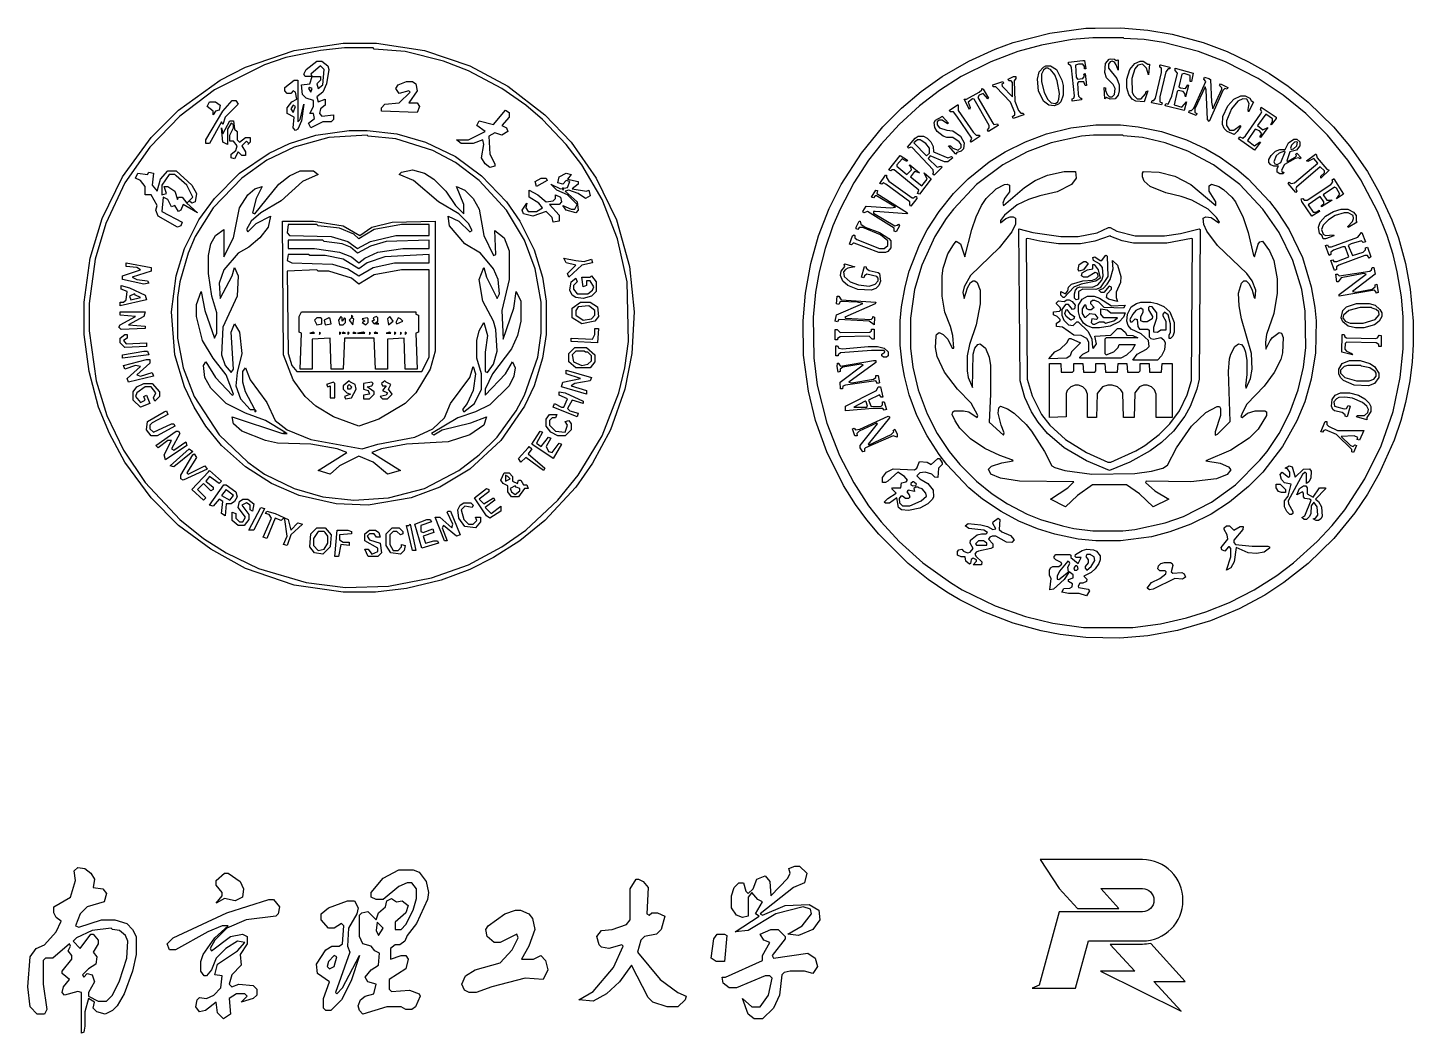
# Model space of a CAD drawing. Header units: millimetres. Extents: x 3875 to 4165, y 1098 to 1308.
import ezdxf

# ---------------------------------------------------------------- set-up
doc = ezdxf.new("R2010")
doc.units = ezdxf.units.MM

# ---------------------------------------------------------------- blocks, each defined once
blk = doc.blocks.new('ajbdwkjak')
at = {"linetype": 'Continuous'}
for points in [[(-13.5, 460), (14.5, 460), (54.5, 454), (92.5, 441), (124.5, 424), (155.5, 400), (177.5, 377), (198.5, 347), (215.5, 312), (226.5, 273), (230.5, 235), (228.5, 200), (222.5, 170), (210.5, 136), (195.5, 108), (181.5, 88), (155.5, 60), (134.5, 43), (112.5, 29), (92.5, 19), (68.5, 10), (39.5, 3), (13.5, 0), (-13.5, 0), (-54.5, 6), (-95.5, 20), (-124.5, 36), (-151.5, 56), (-174.5, 79), (-196.5, 109), (-209.5, 133), (-218.5, 155), (-226.5, 185), (-230.5, 216), (-230.5, 243), (-225.5, 280), (-215.5, 313), (-198.5, 348), (-174.5, 381), (-151.5, 404), (-116.5, 429), (-95.5, 440), (-54.5, 454), (-13.5, 460)], [(12.5, 455), (11.5, 456), (-12.5, 456), (-32.5, 454), (-61.5, 448), (-79.5, 442), (-121.5, 421), (-150.5, 399), (-175.5, 373), (-196.5, 343), (-212.5, 309), (-221.5, 279), (-226.5, 242), (-226.5, 219), (-220.5, 177), (-211.5, 148), (-197.5, 119), (-179.5, 92), (-150.5, 61), (-130.5, 45), (-111.5, 33), (-84.5, 20), (-44.5, 8), (-11.5, 4), (24.5, 5), (60.5, 12), (91.5, 23), (119.5, 38), (139.5, 52), (166.5, 77), (183.5, 98), (203.5, 131), (217.5, 167), (222.5, 188), (225.5, 210), (224.5, 260), (216.5, 296), (203.5, 329), (186.5, 358), (173.5, 375), (153.5, 396), (139.5, 408), (119.5, 422), (91.5, 437), (70.5, 445), (38.5, 453), (12.5, 455)], [(-35.5, 445), (-31.5, 445), (-26.5, 441), (-25.5, 438), (-27.5, 426), (-30.5, 419), (-35.5, 415), (-34.5, 411), (-28.5, 413), (-28.5, 408), (-32.5, 405), (-33.5, 401), (-31.5, 399), (-21.5, 400), (-21.5, 396), (-23.5, 394), (-30.5, 394), (-40.5, 389), (-42.5, 393), (-37.5, 397), (-38.5, 401), (-41.5, 401), (-38.5, 407), (-38.5, 412), (-44.5, 414), (-47.5, 417), (-48.5, 425), (-41.5, 426), (-39.5, 432), (-45.5, 432), (-46.5, 434), (-44.5, 438), (-35.5, 445)], [(-31.5, 440), (-32.5, 441), (-40.5, 434), (-39.5, 432), (-32.5, 432), (-32.5, 429), (-35.5, 426), (-34.5, 422), (-30.5, 425), (-29.5, 438), (-31.5, 440)], [(-54.5, 429), (-51.5, 429), (-51.5, 394), (-49.5, 396), (-46.5, 409), (-48.5, 395), (-51.5, 388), (-53.5, 387), (-55.5, 389), (-54.5, 398), (-60.5, 401), (-60.5, 406), (-56.5, 411), (-52.5, 413), (-53.5, 419), (-55.5, 420), (-57.5, 418), (-60.5, 418), (-62.5, 420), (-62.5, 423), (-54.5, 429)], [(-39.5, 422), (-41.5, 423), (-42.5, 422), (-40.5, 419), (-39.5, 422)], [(39.5, 428), (44.5, 428), (47.5, 426), (48.5, 420), (41.5, 410), (48.5, 410), (50.5, 407), (48.5, 402), (18.5, 403), (18.5, 406), (21.5, 409), (33.5, 410), (42.5, 419), (41.5, 420), (33.5, 418), (30.5, 422), (32.5, 425), (39.5, 428)], [(-106.5, 412), (-103.5, 412), (-101.5, 409), (-112.5, 398), (-114.5, 392), (-115.5, 394), (-125.5, 376), (-128.5, 376), (-128.5, 379), (-114.5, 403), (-106.5, 412)], [(-125.5, 411), (-120.5, 411), (-116.5, 408), (-117.5, 404), (-120.5, 403), (-122.5, 400), (-122.5, 403), (-127.5, 407), (-125.5, 411)], [(-53.5, 407), (-55.5, 408), (-57.5, 405), (-55.5, 402), (-53.5, 407)], [(-108.5, 395), (-105.5, 395), (-104.5, 388), (-102.5, 386), (-102.5, 379), (-100.5, 377), (-95.5, 381), (-91.5, 381), (-91.5, 377), (-93.5, 375), (-92.5, 376), (-94.5, 378), (-98.5, 374), (-95.5, 369), (-95.5, 366), (-98.5, 366), (-101.5, 369), (-104.5, 363), (-107.5, 364), (-107.5, 367), (-103.5, 370), (-102.5, 374), (-105.5, 378), (-108.5, 378), (-108.5, 383), (-105.5, 389), (-105.5, 392), (-107.5, 393), (-110.5, 388), (-110.5, 375), (-114.5, 377), (-115.5, 389), (-114.5, 384), (-108.5, 395)], [(122.5, 404), (125.5, 402), (125.5, 398), (119.5, 391), (123.5, 389), (124.5, 386), (119.5, 383), (113.5, 385), (108.5, 382), (109.5, 367), (113.5, 359), (113.5, 357), (109.5, 356), (105.5, 359), (102.5, 364), (104.5, 375), (103.5, 379), (95.5, 376), (85.5, 376), (81.5, 379), (91.5, 379), (105.5, 386), (98.5, 391), (100.5, 395), (112.5, 392), (122.5, 404)], [(-8.5, 387), (6.5, 387), (31.5, 384), (55.5, 377), (80.5, 365), (102.5, 349), (123.5, 327), (134.5, 311), (146.5, 287), (153.5, 264), (156.5, 244), (156.5, 216), (153.5, 196), (146.5, 173), (138.5, 156), (118.5, 127), (92.5, 103), (67.5, 88), (43.5, 79), (7.5, 73), (-19.5, 74), (-50.5, 81), (-73.5, 91), (-95.5, 105), (-115.5, 123), (-128.5, 139), (-138.5, 155), (-146.5, 172), (-154.5, 199), (-157.5, 235), (-153.5, 265), (-146.5, 288), (-134.5, 312), (-121.5, 330), (-100.5, 351), (-75.5, 368), (-58.5, 376), (-36.5, 383), (-8.5, 387)], [(7.5, 382), (6.5, 383), (-25.5, 381), (-54.5, 373), (-77.5, 362), (-98.5, 347), (-122.5, 322), (-137.5, 298), (-143.5, 284), (-150.5, 260), (-152.5, 247), (-152.5, 213), (-147.5, 188), (-138.5, 164), (-117.5, 132), (-93.5, 109), (-79.5, 99), (-54.5, 87), (-30.5, 80), (-4.5, 77), (24.5, 79), (54.5, 87), (83.5, 102), (100.5, 115), (115.5, 130), (131.5, 152), (138.5, 165), (149.5, 197), (152.5, 217), (152.5, 243), (147.5, 271), (138.5, 295), (123.5, 320), (100.5, 345), (80.5, 360), (61.5, 370), (30.5, 380), (7.5, 382)], [(-160.5, 353), (-153.5, 353), (-140.5, 341), (-136.5, 334), (-137.5, 327), (-140.5, 326), (-142.5, 328), (-144.5, 326), (-135.5, 318), (-147.5, 325), (-149.5, 320), (-151.5, 319), (-154.5, 324), (-157.5, 323), (-160.5, 329), (-164.5, 331), (-165.5, 319), (-148.5, 310), (-149.5, 307), (-152.5, 306), (-168.5, 315), (-170.5, 320), (-169.5, 324), (-174.5, 333), (-179.5, 333), (-179.5, 340), (-183.5, 345), (-187.5, 347), (-185.5, 351), (-177.5, 350), (-176.5, 352), (-172.5, 351), (-173.5, 341), (-169.5, 336), (-166.5, 346), (-160.5, 353)], [(-153.5, 349), (-154.5, 350), (-159.5, 350), (-165.5, 341), (-165.5, 333), (-161.5, 334), (-163.5, 340), (-160.5, 340), (-154.5, 336), (-152.5, 329), (-151.5, 331), (-148.5, 331), (-144.5, 326), (-139.5, 331), (-144.5, 341), (-153.5, 349)], [(-49.5, 353), (-38.5, 353), (-34.5, 350), (-47.5, 344), (-65.5, 328), (-82.5, 318), (-90.5, 311), (-94.5, 304), (-93.5, 302), (-86.5, 309), (-74.5, 315), (-76.5, 306), (-83.5, 297), (-92.5, 289), (-101.5, 284), (-113.5, 270), (-117.5, 259), (-116.5, 246), (-106.5, 265), (-104.5, 272), (-101.5, 265), (-102.5, 248), (-114.5, 222), (-115.5, 199), (-112.5, 190), (-107.5, 184), (-105.5, 187), (-107.5, 218), (-104.5, 225), (-100.5, 218), (-98.5, 200), (-102.5, 184), (-103.5, 173), (-99.5, 162), (-91.5, 153), (-87.5, 153), (-95.5, 168), (-97.5, 176), (-97.5, 185), (-95.5, 188), (-91.5, 178), (-77.5, 159), (-70.5, 144), (-60.5, 136), (-40.5, 128), (2.5, 120), (15.5, 124), (46.5, 130), (61.5, 137), (71.5, 146), (76.5, 158), (92.5, 180), (95.5, 189), (97.5, 183), (95.5, 169), (90.5, 158), (86.5, 153), (87.5, 151), (96.5, 158), (102.5, 170), (102.5, 183), (98.5, 196), (98.5, 211), (100.5, 219), (104.5, 226), (107.5, 215), (105.5, 201), (105.5, 185), (107.5, 184), (112.5, 191), (115.5, 202), (114.5, 220), (112.5, 227), (103.5, 244), (100.5, 262), (104.5, 272), (106.5, 264), (115.5, 246), (117.5, 250), (116.5, 262), (112.5, 271), (101.5, 284), (88.5, 292), (75.5, 307), (74.5, 315), (83.5, 311), (92.5, 302), (94.5, 303), (91.5, 309), (83.5, 317), (66.5, 327), (45.5, 345), (33.5, 350), (35.5, 352), (44.5, 354), (54.5, 351), (62.5, 346), (72.5, 336), (80.5, 324), (87.5, 317), (87.5, 325), (81.5, 340), (88.5, 337), (95.5, 330), (100.5, 321), (104.5, 299), (112.5, 282), (114.5, 283), (113.5, 303), (121.5, 297), (125.5, 286), (125.5, 262), (119.5, 236), (120.5, 212), (129.5, 238), (131.5, 252), (135.5, 244), (135.5, 227), (132.5, 215), (127.5, 204), (111.5, 183), (105.5, 170), (105.5, 165), (122.5, 183), (128.5, 193), (130.5, 188), (129.5, 181), (125.5, 173), (109.5, 157), (97.5, 151), (82.5, 146), (60.5, 133), (62.5, 132), (69.5, 136), (93.5, 142), (106.5, 147), (104.5, 140), (92.5, 132), (74.5, 126), (39.5, 124), (18.5, 120), (10.5, 117), (34.5, 102), (23.5, 99), (11.5, 109), (-0.5, 114), (-16.5, 106), (-24.5, 99), (-34.5, 102), (-10.5, 117), (-18.5, 120), (-40.5, 124), (-68.5, 125), (-78.5, 127), (-98.5, 135), (-105.5, 141), (-106.5, 147), (-64.5, 133), (-62.5, 134), (-78.5, 144), (-95.5, 150), (-111.5, 158), (-124.5, 171), (-129.5, 180), (-130.5, 190), (-128.5, 193), (-120.5, 180), (-106.5, 165), (-105.5, 166), (-111.5, 182), (-122.5, 196), (-131.5, 211), (-136.5, 231), (-136.5, 241), (-132.5, 252), (-129.5, 236), (-121.5, 213), (-119.5, 217), (-119.5, 234), (-123.5, 248), (-126.5, 267), (-126.5, 282), (-124.5, 292), (-120.5, 299), (-113.5, 304), (-113.5, 281), (-105.5, 297), (-100.5, 322), (-93.5, 333), (-87.5, 338), (-81.5, 340), (-86.5, 330), (-89.5, 318), (-87.5, 317), (-67.5, 342), (-58.5, 349), (-49.5, 353)], [(173.5, 351), (177.5, 350), (174.5, 346), (183.5, 344), (183.5, 342), (178.5, 338), (190.5, 336), (192.5, 337), (193.5, 332), (189.5, 330), (183.5, 334), (175.5, 337), (172.5, 336), (182.5, 327), (183.5, 320), (181.5, 318), (173.5, 320), (170.5, 324), (177.5, 321), (180.5, 321), (182.5, 325), (174.5, 333), (165.5, 337), (160.5, 342), (168.5, 338), (174.5, 339), (176.5, 344), (173.5, 345), (170.5, 342), (166.5, 343), (167.5, 348), (173.5, 351)], [(142.5, 337), (149.5, 333), (156.5, 327), (162.5, 328), (164.5, 330), (164.5, 333), (168.5, 331), (169.5, 327), (167.5, 325), (159.5, 325), (167.5, 316), (167.5, 311), (162.5, 310), (161.5, 314), (156.5, 319), (145.5, 315), (137.5, 317), (136.5, 320), (140.5, 326), (139.5, 322), (141.5, 319), (148.5, 319), (153.5, 322), (150.5, 326), (142.5, 331), (142.5, 337)], [(152.5, 347), (156.5, 347), (157.5, 345), (148.5, 340), (147.5, 344), (152.5, 347)], [(171.5, 338), (170.5, 339), (170.5, 337), (171.5, 338)], [(-64.5, 311), (-38.5, 311), (-13.5, 307), (0.5, 299), (10.5, 306), (27.5, 310), (63.5, 311), (63.5, 202), (59.5, 187), (47.5, 167), (38.5, 158), (16.5, 145), (-0.5, 139), (-21.5, 147), (-36.5, 156), (-45.5, 164), (-55.5, 178), (-63.5, 199), (-64.5, 311)], [(-34.5, 307), (-35.5, 308), (-59.5, 308), (-60.5, 301), (-58.5, 299), (-23.5, 298), (-9.5, 294), (-1.5, 288), (9.5, 294), (30.5, 299), (58.5, 299), (58.5, 308), (35.5, 308), (12.5, 304), (-0.5, 296), (-4.5, 300), (-16.5, 305), (-34.5, 307)], [(-29.5, 294), (-30.5, 295), (-59.5, 295), (-59.5, 288), (-37.5, 288), (-16.5, 285), (-6.5, 281), (-0.5, 276), (4.5, 280), (15.5, 285), (36.5, 288), (58.5, 288), (58.5, 295), (22.5, 294), (9.5, 290), (-1.5, 284), (-7.5, 289), (-14.5, 292), (-29.5, 294)], [(-41.5, 282), (-42.5, 283), (-59.5, 283), (-60.5, 278), (-56.5, 276), (-22.5, 275), (-9.5, 271), (-0.5, 265), (11.5, 272), (29.5, 276), (58.5, 276), (58.5, 283), (21.5, 281), (6.5, 276), (-0.5, 271), (-13.5, 279), (-28.5, 282), (-41.5, 282)], [(171.5, 280), (181.5, 278), (188.5, 277), (194.5, 279), (195.5, 276), (186.5, 274), (175.5, 264), (174.5, 267), (181.5, 274), (173.5, 276), (171.5, 280)], [(-195.5, 276), (-174.5, 272), (-174.5, 269), (-190.5, 264), (-186.5, 262), (-177.5, 261), (-176.5, 259), (-180.5, 258), (-198.5, 262), (-198.5, 265), (-183.5, 270), (-186.5, 272), (-195.5, 273), (-195.5, 276)], [(-34.5, 269), (-35.5, 270), (-60.5, 269), (-59.5, 200), (-56.5, 190), (-52.5, 185), (52.5, 185), (58.5, 197), (58.5, 270), (35.5, 270), (12.5, 266), (-0.5, 258), (-6.5, 263), (-25.5, 269), (-34.5, 269)], [(-199.5, 257), (-192.5, 255), (-179.5, 249), (-178.5, 245), (-200.5, 240), (-200.5, 243), (-197.5, 243), (-195.5, 245), (-194.5, 252), (-199.5, 254), (-199.5, 257)], [(186.5, 264), (193.5, 264), (194.5, 265), (198.5, 260), (198.5, 252), (194.5, 248), (187.5, 246), (181.5, 247), (178.5, 249), (176.5, 253), (177.5, 260), (181.5, 263), (182.5, 260), (179.5, 257), (179.5, 254), (182.5, 250), (191.5, 250), (195.5, 253), (196.5, 256), (193.5, 261), (190.5, 261), (190.5, 257), (187.5, 256), (186.5, 264)], [(-187.5, 249), (-188.5, 250), (-192.5, 248), (-191.5, 245), (-183.5, 247), (-187.5, 249)], [(-200.5, 235), (-179.5, 235), (-180.5, 231), (-193.5, 224), (-179.5, 223), (-179.5, 221), (-199.5, 220), (-201.5, 222), (-200.5, 224), (-187.5, 231), (-200.5, 232), (-200.5, 235)], [(-48.5, 235), (47.5, 235), (47.5, 233), (49.5, 232), (49.5, 218), (47.5, 217), (48.5, 187), (38.5, 187), (37.5, 213), (23.5, 212), (23.5, 187), (13.5, 187), (12.5, 213), (-12.5, 213), (-13.5, 187), (-23.5, 187), (-24.5, 213), (-39.5, 212), (-39.5, 187), (-49.5, 187), (-48.5, 217), (-50.5, 218), (-50.5, 231), (-48.5, 235)], [(185.5, 243), (193.5, 243), (199.5, 239), (200.5, 231), (197.5, 227), (186.5, 225), (178.5, 230), (178.5, 238), (185.5, 243)], [(193.5, 239), (192.5, 240), (183.5, 239), (181.5, 236), (181.5, 232), (187.5, 228), (194.5, 229), (197.5, 232), (197.5, 236), (193.5, 239)], [(-31.5, 229), (-32.5, 230), (-35.5, 230), (-37.5, 228), (-35.5, 224), (-31.5, 225), (-31.5, 229)], [(-24.5, 229), (-25.5, 230), (-29.5, 228), (-28.5, 224), (-23.5, 225), (-24.5, 229)], [(-14.5, 230), (-15.5, 231), (-17.5, 228), (-16.5, 224), (-13.5, 224), (-11.5, 226), (-11.5, 229), (-12.5, 230), (-14.5, 227), (-14.5, 230)], [(-4.5, 229), (-6.5, 230), (-8.5, 228), (-5.5, 224), (-4.5, 229)], [(-5.5, 231), (-6.5, 232), (-6.5, 230), (-5.5, 231)], [(7.5, 229), (6.5, 230), (2.5, 229), (4.5, 227), (2.5, 226), (5.5, 224), (7.5, 226), (7.5, 229)], [(15.5, 230), (14.5, 231), (11.5, 230), (12.5, 228), (10.5, 227), (12.5, 225), (15.5, 227), (15.5, 230)], [(16.5, 225), (14.5, 226), (13.5, 225), (16.5, 225)], [(26.5, 230), (25.5, 231), (23.5, 229), (24.5, 224), (28.5, 227), (26.5, 230)], [(34.5, 229), (32.5, 230), (30.5, 226), (31.5, 225), (36.5, 227), (34.5, 229)], [(197.5, 221), (200.5, 221), (199.5, 209), (177.5, 210), (177.5, 213), (195.5, 212), (197.5, 216), (197.5, 221)], [(-196.5, 216), (-194.5, 216), (-194.5, 213), (-197.5, 211), (-195.5, 208), (-178.5, 209), (-178.5, 206), (-196.5, 205), (-200.5, 209), (-200.5, 213), (-196.5, 216)], [(-37.5, 217), (-38.5, 218), (-41.5, 217), (-37.5, 217)], [(-32.5, 217), (-33.5, 218), (-33.5, 216), (-32.5, 217)], [(-15.5, 217), (-16.5, 218), (-16.5, 216), (-15.5, 217)], [(-11.5, 217), (-13.5, 218), (-14.5, 217), (-11.5, 217)], [(-8.5, 217), (-9.5, 218), (-9.5, 216), (-8.5, 217)], [(-2.5, 217), (-4.5, 218), (-5.5, 217), (-2.5, 217)], [(4.5, 217), (3.5, 218), (-1.5, 217), (4.5, 217)], [(9.5, 217), (8.5, 218), (8.5, 216), (9.5, 217)], [(15.5, 217), (13.5, 218), (12.5, 217), (15.5, 217)], [(26.5, 217), (25.5, 218), (22.5, 217), (26.5, 217)], [(30.5, 217), (29.5, 218), (29.5, 216), (30.5, 217)], [(35.5, 217), (34.5, 218), (34.5, 216), (35.5, 217)], [(39.5, 217), (38.5, 218), (38.5, 216), (39.5, 217)], [(-180.5, 202), (-177.5, 202), (-176.5, 199), (-198.5, 196), (-198.5, 199), (-180.5, 202)], [(180.5, 205), (190.5, 205), (197.5, 199), (197.5, 193), (193.5, 188), (181.5, 188), (175.5, 193), (175.5, 200), (180.5, 205)], [(189.5, 201), (188.5, 202), (181.5, 202), (178.5, 199), (179.5, 193), (186.5, 190), (191.5, 191), (194.5, 194), (194.5, 198), (191.5, 201), (189.5, 201)], [(-178.5, 195), (-175.5, 195), (-175.5, 192), (-186.5, 182), (-183.5, 181), (-173.5, 184), (-172.5, 181), (-193.5, 176), (-194.5, 179), (-183.5, 189), (-187.5, 190), (-196.5, 187), (-197.5, 190), (-178.5, 195)], [(173.5, 186), (194.5, 180), (193.5, 177), (180.5, 175), (177.5, 173), (190.5, 169), (190.5, 166), (169.5, 172), (170.5, 176), (185.5, 179), (173.5, 183), (173.5, 186)], [(-180.5, 175), (-173.5, 175), (-167.5, 168), (-167.5, 164), (-171.5, 160), (-172.5, 163), (-170.5, 167), (-174.5, 172), (-179.5, 172), (-186.5, 167), (-187.5, 164), (-183.5, 159), (-179.5, 161), (-180.5, 164), (-178.5, 165), (-175.5, 158), (-183.5, 155), (-189.5, 161), (-189.5, 168), (-186.5, 172), (-180.5, 175)], [(-20.5, 175), (-21.5, 176), (-27.5, 174), (-26.5, 172), (-24.5, 173), (-24.5, 163), (-20.5, 163), (-20.5, 175)], [(-7.5, 176), (-8.5, 177), (-13.5, 173), (-13.5, 170), (-10.5, 167), (-7.5, 166), (-12.5, 164), (-11.5, 162), (-6.5, 163), (-2.5, 170), (-3.5, 174), (-7.5, 176)], [(11.5, 175), (10.5, 176), (3.5, 175), (3.5, 170), (7.5, 169), (8.5, 166), (3.5, 165), (3.5, 162), (8.5, 162), (12.5, 166), (12.5, 168), (6.5, 172), (10.5, 173), (11.5, 175)], [(22.5, 176), (21.5, 177), (18.5, 175), (19.5, 173), (22.5, 173), (19.5, 169), (23.5, 167), (22.5, 165), (17.5, 164), (19.5, 162), (23.5, 162), (27.5, 166), (24.5, 170), (26.5, 174), (22.5, 176)], [(-9.5, 173), (-8.5, 174), (-6.5, 172), (-7.5, 170), (-9.5, 170), (-9.5, 173)], [(167.5, 168), (172.5, 167), (187.5, 160), (187.5, 158), (178.5, 161), (174.5, 154), (176.5, 152), (183.5, 150), (182.5, 147), (162.5, 155), (163.5, 158), (169.5, 155), (171.5, 155), (174.5, 162), (167.5, 165), (167.5, 168)], [(-163.5, 151), (-161.5, 152), (-160.5, 149), (-173.5, 142), (-175.5, 140), (-175.5, 137), (-172.5, 134), (-157.5, 141), (-155.5, 141), (-154.5, 139), (-169.5, 131), (-174.5, 131), (-178.5, 136), (-177.5, 143), (-163.5, 151)], [(-86.5, 152), (-87.5, 153), (-87.5, 151), (-86.5, 152)], [(159.5, 149), (163.5, 149), (165.5, 149), (164.5, 146), (161.5, 146), (159.5, 144), (159.5, 140), (164.5, 135), (172.5, 134), (174.5, 140), (172.5, 143), (175.5, 144), (177.5, 141), (177.5, 136), (172.5, 131), (166.5, 131), (160.5, 134), (156.5, 139), (156.5, 145), (159.5, 149)], [(-153.5, 135), (-151.5, 135), (-150.5, 133), (-157.5, 120), (-155.5, 119), (-145.5, 126), (-144.5, 123), (-162.5, 111), (-163.5, 115), (-157.5, 127), (-160.5, 127), (-168.5, 121), (-170.5, 123), (-153.5, 135)], [(-60.5, 133), (-62.5, 134), (-63.5, 133), (-60.5, 133)], [(151.5, 135), (153.5, 134), (148.5, 125), (152.5, 122), (158.5, 130), (160.5, 129), (156.5, 122), (158.5, 118), (161.5, 117), (167.5, 125), (169.5, 124), (162.5, 112), (144.5, 124), (151.5, 135)], [(-142.5, 120), (-139.5, 118), (-155.5, 105), (-158.5, 106), (-142.5, 120)], [(141.5, 121), (142.5, 122), (144.5, 120), (141.5, 116), (155.5, 104), (154.5, 102), (139.5, 113), (135.5, 109), (133.5, 112), (141.5, 121)], [(-139.5, 115), (-138.5, 116), (-136.5, 113), (-144.5, 100), (-143.5, 99), (-129.5, 106), (-127.5, 103), (-147.5, 94), (-149.5, 95), (-149.5, 98), (-139.5, 115)], [(-126.5, 101), (-125.5, 102), (-115.5, 93), (-117.5, 91), (-125.5, 97), (-128.5, 93), (-122.5, 88), (-122.5, 86), (-124.5, 85), (-130.5, 91), (-135.5, 86), (-128.5, 79), (-130.5, 77), (-140.5, 86), (-126.5, 101)], [(121.5, 100), (125.5, 100), (128.5, 97), (128.5, 93), (132.5, 91), (133.5, 94), (135.5, 94), (137.5, 90), (140.5, 90), (141.5, 87), (138.5, 87), (133.5, 80), (127.5, 80), (124.5, 84), (124.5, 89), (120.5, 91), (118.5, 94), (121.5, 100)], [(124.5, 97), (122.5, 98), (122.5, 93), (126.5, 95), (124.5, 97)], [(-113.5, 90), (-111.5, 90), (-103.5, 84), (-102.5, 80), (-104.5, 76), (-107.5, 74), (-111.5, 74), (-112.5, 64), (-115.5, 66), (-114.5, 76), (-117.5, 78), (-122.5, 72), (-125.5, 73), (-113.5, 90)], [(-110.5, 85), (-111.5, 86), (-115.5, 81), (-108.5, 77), (-105.5, 81), (-110.5, 85)], [(106.5, 87), (108.5, 86), (108.5, 84), (100.5, 78), (104.5, 74), (112.5, 79), (113.5, 77), (105.5, 71), (110.5, 66), (118.5, 72), (118.5, 68), (109.5, 62), (106.5, 64), (96.5, 79), (106.5, 87)], [(131.5, 88), (130.5, 89), (126.5, 87), (127.5, 84), (130.5, 82), (134.5, 85), (134.5, 87), (131.5, 88)], [(-97.5, 78), (-93.5, 78), (-88.5, 74), (-89.5, 68), (-91.5, 69), (-91.5, 73), (-94.5, 75), (-98.5, 73), (-92.5, 65), (-92.5, 61), (-96.5, 56), (-101.5, 56), (-106.5, 60), (-106.5, 67), (-103.5, 66), (-103.5, 62), (-100.5, 59), (-97.5, 59), (-95.5, 63), (-101.5, 71), (-100.5, 76), (-97.5, 78)], [(-82.5, 71), (-79.5, 70), (-88.5, 52), (-92.5, 52), (-82.5, 71)], [(87.5, 75), (93.5, 75), (95.5, 73), (94.5, 71), (88.5, 72), (85.5, 69), (87.5, 61), (91.5, 57), (95.5, 57), (98.5, 60), (97.5, 63), (101.5, 63), (101.5, 59), (97.5, 54), (88.5, 55), (83.5, 62), (82.5, 69), (84.5, 73), (87.5, 75)], [(-77.5, 68), (-70.5, 66), (-59.5, 61), (-57.5, 52), (-51.5, 58), (-47.5, 57), (-57.5, 48), (-60.5, 39), (-63.5, 40), (-60.5, 47), (-62.5, 61), (-63.5, 62), (-65.5, 60), (-70.5, 62), (-77.5, 45), (-80.5, 46), (-73.5, 62), (-75.5, 65), (-78.5, 66), (-77.5, 68)], [(56.5, 61), (59.5, 61), (60.5, 59), (51.5, 56), (51.5, 51), (53.5, 50), (61.5, 53), (62.5, 50), (53.5, 47), (55.5, 41), (62.5, 43), (65.5, 43), (66.5, 41), (52.5, 37), (46.5, 57), (56.5, 61)], [(74.5, 68), (76.5, 68), (84.5, 48), (81.5, 47), (70.5, 56), (69.5, 54), (73.5, 43), (71.5, 43), (63.5, 63), (67.5, 63), (77.5, 54), (78.5, 57), (73.5, 67), (74.5, 68)], [(-35.5, 54), (-28.5, 54), (-23.5, 48), (-24.5, 38), (-30.5, 32), (-37.5, 33), (-41.5, 38), (-40.5, 49), (-35.5, 54)], [(-28.5, 50), (-29.5, 51), (-34.5, 51), (-38.5, 45), (-38.5, 39), (-34.5, 35), (-29.5, 36), (-26.5, 41), (-26.5, 47), (-28.5, 50)], [(-18.5, 52), (-9.5, 52), (-6.5, 51), (-6.5, 49), (-16.5, 48), (-16.5, 44), (-13.5, 42), (-8.5, 42), (-8.5, 39), (-15.5, 40), (-17.5, 30), (-20.5, 30), (-18.5, 52)], [(8.5, 52), (13.5, 52), (16.5, 50), (17.5, 46), (14.5, 46), (12.5, 49), (8.5, 49), (6.5, 47), (8.5, 44), (17.5, 41), (18.5, 33), (15.5, 30), (7.5, 30), (4.5, 36), (7.5, 36), (10.5, 32), (15.5, 34), (15.5, 37), (4.5, 43), (4.5, 49), (8.5, 52)], [(27.5, 54), (33.5, 54), (36.5, 51), (36.5, 49), (34.5, 48), (31.5, 51), (28.5, 51), (25.5, 48), (25.5, 40), (28.5, 35), (32.5, 35), (35.5, 38), (35.5, 40), (38.5, 39), (37.5, 35), (34.5, 32), (26.5, 33), (22.5, 39), (22.5, 49), (27.5, 54)], [(39.5, 56), (41.5, 56), (42.5, 57), (47.5, 35), (44.5, 35), (39.5, 56)]]:
    blk.add_lwpolyline(points, dxfattribs=at)
blk = doc.blocks.new('4656546')
at = {"linetype": 'Continuous'}
for points in [[(63.6, 149.7), (69.6, 148.7), (74.6, 144.7), (77.6, 139.7), (76.6, 132.7), (84.6, 131.7), (87.6, 127.7), (85.6, 120.7), (71.6, 116.7), (65.6, 110.7), (61.6, 100.7), (64.6, 99.7), (83.6, 105.7), (94.6, 105.7), (104.6, 102.7), (109.6, 97.7), (112.6, 91.7), (112.6, 76.7), (109.6, 62.7), (102.6, 43.7), (96.6, 33.7), (92.6, 29.7), (86.6, 26.7), (79.6, 28.7), (76.6, 31.7), (77.6, 36.7), (72.6, 39.7), (69.6, 28.7), (69.6, 16.7), (68.6, 11.7), (66.6, 10.7), (66.6, 44.7), (63.6, 45.7), (52.6, 42.7), (50.6, 44.7), (51.6, 49.7), (56.6, 55.7), (50.6, 60.7), (50.6, 62.7), (58.6, 72.7), (58.6, 75.7), (55.6, 79.7), (57.6, 83.7), (56.6, 85.7), (42.6, 73.7), (36.6, 73.7), (34.6, 71.7), (34.6, 51.7), (37.6, 30.7), (35.6, 26.7), (29.6, 26.7), (23.6, 32.7), (21.6, 49.7), (23.6, 74.7), (28.6, 81.7), (35.6, 84.7), (45.6, 95.7), (49.6, 104.7), (45.6, 107.7), (43.6, 111.7), (43.6, 116.7), (57.6, 124.7), (61.6, 138.7), (60.6, 146.7), (63.6, 149.7)], [(186.6, 144.7), (189.6, 144.7), (199.6, 137.7), (202.6, 131.7), (201.6, 124.7), (195.6, 121.7), (186.6, 123.7), (179.6, 119.7), (184.6, 125.7), (184.6, 128.7), (179.6, 134.7), (179.6, 138.7), (186.6, 144.7)], [(332.6, 147.7), (344.6, 147.7), (349.6, 145.7), (355.6, 137.7), (357.6, 128.7), (356.6, 122.7), (347.6, 102.7), (339.6, 92.7), (337.6, 87.7), (333.6, 84.7), (329.6, 84.7), (325.6, 81.7), (325.6, 72.7), (334.6, 75.7), (338.6, 75.7), (340.6, 72.7), (338.6, 64.7), (324.6, 55.7), (324.6, 47.7), (326.6, 45.7), (341.6, 46.7), (349.6, 43.7), (350.6, 41.7), (346.6, 32.7), (343.6, 30.7), (338.6, 30.7), (334.6, 32.7), (322.6, 32.7), (302.6, 26.7), (299.6, 29.7), (298.6, 33.7), (300.6, 38.7), (304.6, 41.7), (311.6, 43.7), (313.6, 51.7), (306.6, 53.7), (304.6, 57.7), (309.6, 63.7), (315.6, 67.7), (316.6, 77.7), (312.6, 79.7), (309.6, 83.7), (302.6, 85.7), (299.6, 91.7), (299.6, 109.7), (301.6, 111.7), (306.6, 112.7), (313.6, 105.7), (315.6, 111.7), (321.6, 116.7), (322.6, 121.7), (326.6, 123.7), (330.6, 120.7), (335.6, 121.7), (340.6, 117.7), (338.6, 111.7), (329.6, 103.7), (329.6, 97.7), (334.6, 97.7), (338.6, 101.7), (344.6, 113.7), (347.6, 123.7), (347.6, 131.7), (343.6, 136.7), (339.6, 136.7), (332.6, 133.7), (319.6, 122.7), (313.6, 122.7), (309.6, 124.7), (309.6, 128.7), (319.6, 140.7), (332.6, 147.7)], [(531.6, 139.7), (533.6, 139.7), (537.6, 137.7), (541.6, 132.7), (540.6, 110.7), (542.6, 109.7), (544.6, 111.7), (549.6, 111.7), (555.6, 108.7), (552.6, 97.7), (548.6, 93.7), (538.6, 91.7), (535.6, 88.7), (532.6, 78.7), (551.6, 55.7), (566.6, 44.7), (573.6, 41.7), (572.6, 38.7), (566.6, 32.7), (557.6, 32.7), (545.6, 36.7), (541.6, 40.7), (527.6, 67.7), (517.6, 53.7), (506.6, 43.7), (495.6, 37.7), (483.6, 38.7), (495.6, 45.7), (512.6, 65.7), (520.6, 83.7), (519.6, 84.7), (508.6, 81.7), (502.6, 82.7), (500.6, 84.7), (498.6, 91.7), (502.6, 96.7), (511.6, 97.7), (523.6, 101.7), (526.6, 105.7), (526.6, 131.7), (531.6, 139.7)], [(664.6, 150.7), (668.6, 150.7), (674.6, 144.7), (672.6, 136.7), (663.6, 132.7), (635.6, 110.7), (637.6, 109.7), (656.6, 117.7), (676.6, 118.7), (684.6, 113.7), (685.6, 105.7), (679.6, 97.7), (667.6, 92.7), (658.6, 93.7), (670.6, 100.7), (678.6, 110.7), (677.6, 114.7), (671.6, 116.7), (648.6, 110.7), (625.6, 96.7), (614.6, 95.7), (634.6, 108.7), (631.6, 110.7), (637.6, 120.7), (633.6, 122.7), (628.6, 128.7), (625.6, 124.7), (625.6, 108.7), (620.6, 107.7), (615.6, 109.7), (611.6, 115.7), (611.6, 125.7), (613.6, 132.7), (617.6, 136.7), (621.6, 136.7), (623.6, 129.7), (625.6, 127.7), (629.6, 131.7), (632.6, 139.7), (639.6, 142.7), (643.6, 137.7), (644.6, 125.7), (658.6, 140.7), (660.6, 144.7), (659.6, 148.7), (664.6, 150.7)], [(223.6, 122.7), (227.6, 122.7), (232.6, 116.7), (231.6, 110.7), (229.6, 108.7), (204.6, 105.7), (188.6, 98.7), (178.6, 88.7), (174.6, 81.7), (175.6, 79.7), (191.6, 91.7), (201.6, 93.7), (205.6, 91.7), (205.6, 85.7), (199.6, 76.7), (200.6, 67.7), (192.6, 59.7), (190.6, 51.7), (192.6, 49.7), (198.6, 51.7), (210.6, 50.7), (213.6, 47.7), (213.6, 42.7), (210.6, 39.7), (200.6, 36.7), (205.6, 41.7), (203.6, 43.7), (196.6, 43.7), (190.6, 39.7), (191.6, 26.7), (185.6, 22.7), (180.6, 27.7), (179.6, 36.7), (170.6, 29.7), (165.6, 28.7), (162.6, 32.7), (163.6, 38.7), (165.6, 40.7), (171.6, 39.7), (177.6, 42.7), (183.6, 48.7), (184.6, 58.7), (178.6, 59.7), (180.6, 68.7), (197.6, 79.7), (203.6, 86.7), (197.6, 87.7), (187.6, 81.7), (179.6, 73.7), (175.6, 63.7), (171.6, 58.7), (169.6, 58.7), (166.6, 62.7), (166.6, 70.7), (168.6, 76.7), (178.6, 90.7), (189.6, 100.7), (184.6, 100.7), (172.6, 95.7), (145.6, 80.7), (140.6, 80.7), (138.6, 85.7), (143.6, 90.7), (188.6, 111.7), (223.6, 122.7)], [(289.6, 121.7), (295.6, 121.7), (298.6, 115.7), (297.6, 110.7), (290.6, 98.7), (289.6, 83.7), (291.6, 78.7), (279.6, 44.7), (280.6, 43.7), (285.6, 48.7), (299.6, 75.7), (292.6, 54.7), (284.6, 38.7), (275.6, 29.7), (271.6, 29.7), (269.6, 31.7), (269.6, 39.7), (274.6, 53.7), (264.6, 60.7), (263.6, 68.7), (271.6, 80.7), (276.6, 83.7), (282.6, 83.7), (285.6, 85.7), (286.6, 100.7), (284.6, 102.7), (278.6, 98.7), (273.6, 98.7), (267.6, 105.7), (267.6, 110.7), (273.6, 115.7), (289.6, 121.7)], [(430.6, 113.7), (434.6, 113.7), (441.6, 110.7), (444.6, 106.7), (446.6, 97.7), (441.6, 83.7), (435.6, 72.7), (445.6, 72.7), (451.6, 75.7), (455.6, 71.7), (457.6, 63.7), (453.6, 55.7), (438.6, 56.7), (410.6, 49.7), (397.6, 44.7), (391.6, 44.7), (387.6, 46.7), (385.6, 51.7), (388.6, 58.7), (396.6, 63.7), (417.6, 69.7), (427.6, 80.7), (432.6, 90.7), (431.6, 93.7), (417.6, 86.7), (412.6, 86.7), (406.6, 91.7), (405.6, 97.7), (407.6, 100.7), (421.6, 110.7), (430.6, 113.7)], [(92.6, 97.7), (91.6, 98.7), (75.6, 96.7), (62.6, 90.7), (59.6, 87.7), (65.6, 81.7), (74.6, 93.7), (76.6, 93.7), (80.6, 88.7), (80.6, 85.7), (76.6, 78.7), (79.6, 74.7), (78.6, 68.7), (72.6, 64.7), (67.6, 59.7), (68.6, 57.7), (71.6, 60.7), (75.6, 59.7), (77.6, 53.7), (72.6, 44.7), (72.6, 41.7), (80.6, 37.7), (87.6, 37.7), (92.6, 42.7), (98.6, 54.7), (104.6, 73.7), (105.6, 87.7), (103.6, 92.7), (98.6, 96.7), (92.6, 97.7)], [(315.6, 102.7), (314.6, 103.7), (313.6, 96.7), (315.6, 92.7), (319.6, 98.7), (315.6, 102.7)], [(599.6, 93.7), (605.6, 93.7), (607.6, 92.7), (605.6, 70.7), (598.6, 70.7), (594.6, 73.7), (596.6, 89.7), (599.6, 93.7)], [(644.6, 97.7), (650.6, 97.7), (656.6, 91.7), (656.6, 89.7), (645.6, 75.7), (646.6, 73.7), (675.6, 77.7), (681.6, 73.7), (683.6, 66.7), (679.6, 60.7), (672.6, 62.7), (660.6, 62.7), (655.6, 61.7), (653.6, 59.7), (651.6, 42.7), (646.6, 31.7), (637.6, 22.7), (630.6, 22.7), (625.6, 26.7), (620.6, 39.7), (628.6, 32.7), (635.6, 32.7), (642.6, 42.7), (645.6, 56.7), (643.6, 58.7), (639.6, 58.7), (615.6, 48.7), (609.6, 48.7), (604.6, 52.7), (603.6, 57.7), (606.6, 57.7), (637.6, 71.7), (637.6, 75.7), (643.6, 86.7), (638.6, 88.7), (635.6, 93.7), (644.6, 97.7)], [(280.6, 74.7), (278.6, 75.7), (273.6, 70.7), (272.6, 66.7), (274.6, 64.7), (278.6, 66.7), (280.6, 74.7)]]:
    blk.add_lwpolyline(points, dxfattribs=at)
blk = doc.blocks.new('4664654')
at = {"linetype": 'Continuous'}
for points in [[(-62.875, 1021.5), (-46.875, 1021.5), (-3.875, 1022.5), (41.125, 1018.5), (82.125, 1011.5), (134.125, 997.5), (174.125, 982.5), (210.125, 965.5), (245.125, 945.5), (276.125, 924.5), (310.125, 897.5), (352.125, 856.5), (379.125, 824.5), (409.125, 781.5), (429.125, 746.5), (450.125, 700.5), (461.125, 670.5), (473.125, 627.5), (481.125, 584.5), (486.125, 530.5), (486.125, 491.5), (484.125, 462.5), (480.125, 430.5), (473.125, 394.5), (465.125, 364.5), (454.125, 331.5), (429.125, 275.5), (409.125, 240.5), (388.125, 209.5), (353.125, 166.5), (310.125, 124.5), (269.125, 92.5), (237.125, 71.5), (194.125, 48.5), (146.125, 28.5), (91.125, 12.5), (41.125, 3.5), (-5.875, -0.5), (-62.875, 0.5), (-105.875, 5.5), (-137.875, 11.5), (-184.875, 24.5), (-233.875, 43.5), (-273.875, 63.5), (-295.875, 76.5), (-326.875, 97.5), (-360.875, 124.5), (-409.875, 173.5), (-429.875, 197.5), (-448.875, 223.5), (-468.875, 255.5), (-496.875, 311.5), (-515.875, 364.5), (-527.875, 413.5), (-535.875, 473.5), (-536.875, 531.5), (-532.875, 577.5), (-523.875, 627.5), (-510.875, 673.5), (-492.875, 719.5), (-472.875, 759.5), (-438.875, 812.5), (-402.875, 856.5), (-371.875, 887.5), (-338.875, 915.5), (-303.875, 940.5), (-258.875, 966.5), (-214.875, 986.5), (-184.875, 997.5), (-122.875, 1013.5), (-62.875, 1021.5)], [(1.125, 1004.5), (0.125, 1005.5), (-50.875, 1005.5), (-85.875, 1002.5), (-136.875, 993.5), (-176.875, 982.5), (-221.875, 965.5), (-271.875, 940.5), (-307.875, 917.5), (-341.875, 891.5), (-375.875, 860.5), (-405.875, 827.5), (-426.875, 800.5), (-451.875, 762.5), (-474.875, 718.5), (-486.875, 690.5), (-499.875, 652.5), (-509.875, 613.5), (-515.875, 579.5), (-519.875, 537.5), (-518.875, 469.5), (-512.875, 423.5), (-496.875, 359.5), (-475.875, 305.5), (-451.875, 259.5), (-426.875, 221.5), (-405.875, 194.5), (-375.875, 161.5), (-335.875, 125.5), (-289.875, 92.5), (-269.875, 80.5), (-214.875, 53.5), (-163.875, 35.5), (-117.875, 24.5), (-66.875, 17.5), (16.125, 17.5), (62.125, 23.5), (106.125, 33.5), (138.125, 43.5), (178.125, 59.5), (219.125, 80.5), (257.125, 104.5), (285.125, 125.5), (325.125, 161.5), (350.125, 188.5), (371.125, 214.5), (405.125, 266.5), (432.125, 321.5), (452.125, 379.5), (464.125, 436.5), (469.125, 484.5), (469.125, 537.5), (466.125, 571.5), (459.125, 613.5), (452.125, 642.5), (442.125, 674.5), (426.125, 714.5), (398.125, 767.5), (376.125, 800.5), (342.125, 842.5), (306.125, 878.5), (268.125, 909.5), (226.125, 937.5), (171.125, 965.5), (126.125, 982.5), (67.125, 997.5), (35.125, 1002.5), (1.125, 1004.5)], [(-129.875, 958.5), (-121.875, 958.5), (-111.875, 952.5), (-102.875, 934.5), (-100.875, 925.5), (-100.875, 909.5), (-104.875, 898.5), (-108.875, 894.5), (-115.875, 891.5), (-124.875, 892.5), (-133.875, 899.5), (-141.875, 916.5), (-143.875, 936.5), (-140.875, 948.5), (-133.875, 956.5), (-129.875, 958.5)], [(-124.875, 953.5), (-125.875, 954.5), (-129.875, 954.5), (-133.875, 951.5), (-136.875, 944.5), (-136.875, 931.5), (-132.875, 914.5), (-126.875, 902.5), (-120.875, 896.5), (-113.875, 895.5), (-109.875, 898.5), (-107.875, 902.5), (-106.875, 912.5), (-110.875, 933.5), (-114.875, 943.5), (-121.875, 952.5), (-124.875, 953.5)], [(-67.875, 967.5), (-64.875, 967.5), (-62.875, 953.5), (-64.875, 953.5), (-64.875, 957.5), (-67.875, 961.5), (-74.875, 961.5), (-79.875, 959.5), (-78.875, 939.5), (-76.875, 936.5), (-67.875, 937.5), (-64.875, 941.5), (-65.875, 944.5), (-63.875, 945.5), (-61.875, 925.5), (-63.875, 925.5), (-65.875, 931.5), (-74.875, 931.5), (-76.875, 929.5), (-75.875, 911.5), (-74.875, 907.5), (-71.875, 904.5), (-69.875, 904.5), (-69.875, 901.5), (-85.875, 899.5), (-85.875, 903.5), (-82.875, 904.5), (-81.875, 908.5), (-86.875, 955.5), (-87.875, 958.5), (-91.875, 961.5), (-91.875, 964.5), (-67.875, 967.5)], [(-20.875, 970.5), (-14.875, 969.5), (-11.875, 967.5), (-8.875, 968.5), (-8.875, 951.5), (-11.875, 960.5), (-14.875, 964.5), (-18.875, 966.5), (-21.875, 965.5), (-24.875, 961.5), (-24.875, 954.5), (-10.875, 937.5), (-6.875, 926.5), (-6.875, 916.5), (-8.875, 909.5), (-13.875, 903.5), (-21.875, 902.5), (-27.875, 905.5), (-30.875, 903.5), (-31.875, 922.5), (-29.875, 921.5), (-29.875, 917.5), (-26.875, 910.5), (-22.875, 906.5), (-18.875, 906.5), (-14.875, 910.5), (-13.875, 920.5), (-16.875, 927.5), (-27.875, 938.5), (-30.875, 947.5), (-29.875, 962.5), (-23.875, 969.5), (-20.875, 970.5)], [(28.125, 966.5), (33.125, 966.5), (41.125, 961.5), (44.125, 961.5), (42.125, 943.5), (39.125, 954.5), (32.125, 961.5), (24.125, 959.5), (19.125, 953.5), (14.125, 937.5), (15.125, 914.5), (17.125, 909.5), (23.125, 903.5), (30.125, 903.5), (37.125, 911.5), (38.125, 915.5), (41.125, 916.5), (35.125, 898.5), (21.125, 899.5), (15.125, 902.5), (9.125, 910.5), (6.125, 921.5), (6.125, 936.5), (11.125, 952.5), (19.125, 962.5), (28.125, 966.5)], [(61.125, 959.5), (62.125, 960.5), (78.125, 956.5), (78.125, 953.5), (75.125, 953.5), (71.125, 948.5), (61.125, 906.5), (61.125, 898.5), (65.125, 896.5), (64.125, 893.5), (47.125, 896.5), (48.125, 900.5), (51.125, 900.5), (54.125, 904.5), (64.125, 947.5), (64.125, 954.5), (61.125, 956.5), (61.125, 959.5)], [(87.125, 954.5), (117.125, 946.5), (114.125, 932.5), (112.125, 932.5), (112.125, 942.5), (102.125, 945.5), (98.125, 944.5), (93.125, 923.5), (96.125, 921.5), (104.125, 920.5), (108.125, 926.5), (109.125, 925.5), (104.125, 906.5), (103.125, 912.5), (100.125, 915.5), (92.125, 917.5), (90.125, 915.5), (85.125, 893.5), (98.125, 889.5), (106.125, 898.5), (102.125, 883.5), (70.125, 891.5), (71.125, 895.5), (75.125, 894.5), (81.125, 907.5), (91.125, 946.5), (87.125, 950.5), (87.125, 954.5)], [(-183.875, 940.5), (-181.875, 940.5), (-179.875, 940.5), (-179.875, 937.5), (-182.875, 933.5), (-181.875, 899.5), (-175.875, 883.5), (-171.875, 879.5), (-167.875, 879.5), (-166.875, 876.5), (-184.875, 870.5), (-185.875, 873.5), (-181.875, 876.5), (-181.875, 880.5), (-188.875, 897.5), (-213.875, 923.5), (-217.875, 923.5), (-218.875, 926.5), (-201.875, 932.5), (-200.875, 929.5), (-203.875, 927.5), (-202.875, 924.5), (-185.875, 906.5), (-185.875, 930.5), (-187.875, 933.5), (-191.875, 933.5), (-192.875, 936.5), (-183.875, 940.5)], [(136.125, 939.5), (143.125, 937.5), (146.125, 935.5), (148.125, 897.5), (150.125, 886.5), (165.125, 919.5), (165.125, 921.5), (161.125, 925.5), (163.125, 928.5), (175.125, 922.5), (174.125, 919.5), (170.125, 920.5), (167.125, 917.5), (144.125, 865.5), (141.125, 868.5), (139.125, 918.5), (137.125, 923.5), (120.125, 886.5), (120.125, 880.5), (123.125, 878.5), (122.125, 875.5), (110.125, 880.5), (111.125, 883.5), (114.125, 883.5), (118.125, 887.5), (138.125, 932.5), (135.125, 936.5), (136.125, 939.5)], [(-236.875, 920.5), (-234.875, 919.5), (-225.875, 904.5), (-226.875, 903.5), (-234.875, 912.5), (-241.875, 909.5), (-243.875, 905.5), (-218.875, 862.5), (-216.875, 860.5), (-210.875, 861.5), (-209.875, 858.5), (-225.875, 848.5), (-227.875, 851.5), (-224.875, 854.5), (-224.875, 858.5), (-249.875, 902.5), (-252.875, 903.5), (-259.875, 897.5), (-256.875, 888.5), (-257.875, 885.5), (-266.875, 902.5), (-262.875, 902.5), (-241.875, 914.5), (-236.875, 918.5), (-236.875, 920.5)], [(197.125, 908.5), (204.125, 908.5), (212.125, 904.5), (214.125, 900.5), (218.125, 897.5), (210.125, 881.5), (209.125, 885.5), (211.125, 895.5), (207.125, 902.5), (200.125, 903.5), (192.125, 899.5), (181.125, 886.5), (173.125, 866.5), (173.125, 858.5), (178.125, 850.5), (185.125, 850.5), (196.125, 858.5), (197.125, 857.5), (191.125, 848.5), (186.125, 843.5), (174.125, 848.5), (169.125, 853.5), (166.125, 860.5), (167.125, 873.5), (175.125, 891.5), (185.125, 902.5), (197.125, 908.5)], [(-277.875, 893.5), (-276.875, 893.5), (-276.875, 883.5), (-251.875, 847.5), (-246.875, 842.5), (-241.875, 842.5), (-239.875, 840.5), (-254.875, 830.5), (-255.875, 832.5), (-253.875, 837.5), (-278.875, 874.5), (-284.875, 881.5), (-289.875, 881.5), (-291.875, 883.5), (-277.875, 893.5)], [(231.125, 889.5), (256.125, 872.5), (256.125, 870.5), (248.125, 859.5), (247.125, 860.5), (250.125, 865.5), (250.125, 869.5), (239.125, 877.5), (225.125, 858.5), (234.125, 851.5), (242.125, 855.5), (230.125, 838.5), (229.125, 839.5), (232.125, 844.5), (228.125, 849.5), (221.125, 852.5), (208.125, 833.5), (220.125, 824.5), (228.125, 830.5), (230.125, 830.5), (220.125, 817.5), (193.125, 836.5), (195.125, 839.5), (200.125, 837.5), (205.125, 841.5), (230.125, 877.5), (232.125, 881.5), (230.125, 885.5), (231.125, 889.5)], [(-45.875, 859.5), (-4.875, 859.5), (25.125, 856.5), (64.125, 848.5), (106.125, 834.5), (138.125, 819.5), (162.125, 805.5), (190.125, 785.5), (209.125, 769.5), (245.125, 731.5), (258.125, 714.5), (278.125, 683.5), (300.125, 637.5), (315.125, 588.5), (321.125, 553.5), (323.125, 531.5), (322.125, 477.5), (315.125, 433.5), (304.125, 395.5), (291.125, 363.5), (267.125, 320.5), (234.125, 277.5), (210.125, 253.5), (178.125, 227.5), (147.125, 207.5), (113.125, 190.5), (78.125, 177.5), (47.125, 169.5), (-4.875, 162.5), (-45.875, 162.5), (-75.875, 165.5), (-114.875, 173.5), (-143.875, 182.5), (-174.875, 195.5), (-204.875, 211.5), (-235.875, 232.5), (-258.875, 251.5), (-295.875, 290.5), (-308.875, 307.5), (-328.875, 338.5), (-345.875, 372.5), (-358.875, 407.5), (-366.875, 438.5), (-370.875, 460.5), (-373.875, 490.5), (-373.875, 531.5), (-371.875, 554.5), (-365.875, 588.5), (-358.875, 614.5), (-341.875, 658.5), (-328.875, 683.5), (-308.875, 714.5), (-284.875, 744.5), (-259.875, 769.5), (-224.875, 797.5), (-197.875, 814.5), (-163.875, 831.5), (-128.875, 844.5), (-87.875, 854.5), (-45.875, 859.5)], [(-303.875, 873.5), (-303.875, 874.5), (-292.875, 862.5), (-294.875, 861.5), (-303.875, 867.5), (-308.875, 867.5), (-311.875, 864.5), (-311.875, 859.5), (-307.875, 854.5), (-295.875, 850.5), (-285.875, 849.5), (-272.875, 840.5), (-266.875, 829.5), (-267.875, 819.5), (-271.875, 815.5), (-278.875, 813.5), (-280.875, 810.5), (-292.875, 824.5), (-289.875, 824.5), (-285.875, 820.5), (-276.875, 817.5), (-271.875, 821.5), (-271.875, 826.5), (-274.875, 831.5), (-285.875, 838.5), (-295.875, 838.5), (-301.875, 840.5), (-311.875, 848.5), (-315.875, 855.5), (-316.875, 863.5), (-314.875, 867.5), (-303.875, 873.5)], [(-343.875, 840.5), (-340.875, 840.5), (-334.875, 840.5), (-328.875, 837.5), (-322.875, 831.5), (-318.875, 823.5), (-317.875, 814.5), (-293.875, 804.5), (-287.875, 806.5), (-285.875, 804.5), (-293.875, 797.5), (-299.875, 797.5), (-323.875, 807.5), (-326.875, 803.5), (-311.875, 788.5), (-305.875, 790.5), (-303.875, 788.5), (-316.875, 775.5), (-319.875, 777.5), (-317.875, 779.5), (-318.875, 784.5), (-353.875, 821.5), (-355.875, 822.5), (-359.875, 820.5), (-361.875, 822.5), (-348.875, 837.5), (-343.875, 840.5)], [(0.125, 841.5), (-0.875, 842.5), (-49.875, 842.5), (-69.875, 840.5), (-120.875, 829.5), (-160.875, 814.5), (-201.875, 792.5), (-245.875, 759.5), (-284.875, 718.5), (-296.875, 702.5), (-315.875, 672.5), (-337.875, 624.5), (-349.875, 583.5), (-356.875, 535.5), (-356.875, 485.5), (-352.875, 453.5), (-343.875, 415.5), (-328.875, 375.5), (-311.875, 342.5), (-291.875, 312.5), (-273.875, 290.5), (-245.875, 262.5), (-219.875, 241.5), (-193.875, 224.5), (-160.875, 207.5), (-138.875, 198.5), (-101.875, 187.5), (-82.875, 183.5), (-50.875, 179.5), (-0.875, 179.5), (19.125, 181.5), (70.125, 192.5), (101.125, 203.5), (148.125, 227.5), (188.125, 256.5), (229.125, 297.5), (241.125, 312.5), (261.125, 342.5), (279.125, 377.5), (293.125, 415.5), (302.125, 453.5), (306.125, 486.5), (305.125, 547.5), (299.125, 583.5), (284.125, 632.5), (261.125, 679.5), (234.125, 718.5), (195.125, 759.5), (151.125, 792.5), (108.125, 815.5), (70.125, 829.5), (32.125, 838.5), (0.125, 841.5)], [(-338.875, 833.5), (-339.875, 834.5), (-344.875, 834.5), (-350.875, 829.5), (-329.875, 807.5), (-324.875, 812.5), (-324.875, 820.5), (-330.875, 828.5), (-338.875, 833.5)], [(286.125, 835.5), (291.125, 835.5), (296.125, 831.5), (296.125, 824.5), (290.125, 817.5), (279.125, 814.5), (274.125, 799.5), (275.125, 798.5), (288.125, 805.5), (290.125, 807.5), (289.125, 810.5), (291.125, 812.5), (298.125, 804.5), (296.125, 802.5), (294.125, 804.5), (288.125, 803.5), (270.125, 793.5), (265.125, 783.5), (266.125, 780.5), (269.125, 780.5), (268.125, 777.5), (262.125, 777.5), (258.125, 780.5), (258.125, 786.5), (260.125, 790.5), (252.125, 790.5), (247.125, 792.5), (244.125, 796.5), (244.125, 801.5), (248.125, 808.5), (255.125, 815.5), (262.125, 818.5), (271.125, 818.5), (277.125, 829.5), (286.125, 835.5)], [(271.125, 814.5), (270.125, 815.5), (261.125, 812.5), (256.125, 807.5), (252.125, 797.5), (254.125, 794.5), (258.125, 793.5), (264.125, 796.5), (271.125, 814.5)], [(292.125, 830.5), (291.125, 831.5), (287.125, 830.5), (282.125, 825.5), (280.125, 820.5), (281.125, 818.5), (285.125, 819.5), (291.125, 824.5), (292.125, 830.5)], [(-373.875, 808.5), (-361.875, 800.5), (-362.875, 798.5), (-370.875, 802.5), (-379.875, 792.5), (-379.875, 790.5), (-362.875, 776.5), (-354.875, 784.5), (-355.875, 789.5), (-358.875, 791.5), (-357.875, 792.5), (-341.875, 779.5), (-349.875, 781.5), (-356.875, 772.5), (-337.875, 757.5), (-328.875, 768.5), (-333.875, 779.5), (-321.875, 769.5), (-341.875, 743.5), (-344.875, 744.5), (-342.875, 750.5), (-383.875, 784.5), (-387.875, 784.5), (-389.875, 782.5), (-392.875, 784.5), (-373.875, 808.5)], [(322.125, 810.5), (323.125, 810.5), (325.125, 804.5), (341.125, 785.5), (345.125, 783.5), (331.125, 770.5), (331.125, 773.5), (337.125, 779.5), (337.125, 782.5), (330.125, 789.5), (290.125, 755.5), (289.125, 752.5), (291.125, 748.5), (289.125, 746.5), (276.125, 761.5), (278.125, 763.5), (281.125, 761.5), (287.125, 762.5), (326.125, 795.5), (319.125, 803.5), (309.125, 798.5), (307.125, 799.5), (322.125, 810.5)], [(-398.875, 775.5), (-396.875, 775.5), (-396.875, 771.5), (-392.875, 765.5), (-353.875, 737.5), (-350.875, 737.5), (-348.875, 739.5), (-346.875, 739.5), (-345.875, 736.5), (-355.875, 723.5), (-357.875, 725.5), (-357.875, 730.5), (-397.875, 760.5), (-401.875, 762.5), (-404.875, 760.5), (-407.875, 761.5), (-398.875, 775.5)], [(-98.875, 781.5), (-79.875, 781.5), (-78.875, 770.5), (-86.875, 759.5), (-110.875, 747.5), (-139.875, 740.5), (-158.875, 734.5), (-177.875, 725.5), (-198.875, 708.5), (-205.875, 699.5), (-205.875, 695.5), (-196.875, 702.5), (-189.875, 705.5), (-184.875, 705.5), (-180.875, 703.5), (-180.875, 693.5), (-186.875, 680.5), (-207.875, 653.5), (-255.875, 607.5), (-266.875, 588.5), (-268.875, 578.5), (-266.875, 568.5), (-260.875, 586.5), (-255.875, 595.5), (-251.875, 598.5), (-248.875, 598.5), (-244.875, 595.5), (-239.875, 582.5), (-239.875, 559.5), (-246.875, 524.5), (-257.875, 491.5), (-261.875, 472.5), (-261.875, 447.5), (-259.875, 436.5), (-252.875, 419.5), (-251.875, 475.5), (-248.875, 485.5), (-243.875, 491.5), (-239.875, 492.5), (-230.875, 485.5), (-224.875, 470.5), (-222.875, 456.5), (-222.875, 408.5), (-224.875, 361.5), (-200.875, 339.5), (-199.875, 343.5), (-204.875, 356.5), (-209.875, 376.5), (-208.875, 385.5), (-205.875, 388.5), (-193.875, 383.5), (-182.875, 376.5), (-162.875, 357.5), (-153.875, 346.5), (-131.875, 312.5), (-119.875, 288.5), (-114.875, 285.5), (-97.875, 280.5), (-52.875, 274.5), (19.125, 275.5), (47.125, 279.5), (66.125, 284.5), (74.125, 289.5), (89.125, 318.5), (114.125, 354.5), (138.125, 377.5), (157.125, 387.5), (161.125, 387.5), (163.125, 384.5), (163.125, 372.5), (154.125, 345.5), (154.125, 339.5), (158.125, 341.5), (179.125, 362.5), (176.125, 446.5), (178.125, 467.5), (180.125, 475.5), (187.125, 488.5), (193.125, 492.5), (198.125, 491.5), (202.125, 486.5), (205.125, 478.5), (207.125, 464.5), (207.125, 441.5), (205.125, 422.5), (206.125, 418.5), (213.125, 434.5), (216.125, 450.5), (215.125, 476.5), (198.125, 534.5), (194.125, 556.5), (193.125, 577.5), (198.125, 594.5), (202.125, 598.5), (206.125, 598.5), (211.125, 593.5), (216.125, 582.5), (219.125, 570.5), (221.125, 568.5), (222.125, 582.5), (216.125, 598.5), (207.125, 610.5), (158.125, 657.5), (140.125, 681.5), (135.125, 692.5), (134.125, 703.5), (138.125, 705.5), (147.125, 704.5), (160.125, 695.5), (161.125, 696.5), (156.125, 704.5), (142.125, 718.5), (115.125, 733.5), (97.125, 739.5), (71.125, 745.5), (45.125, 756.5), (35.125, 765.5), (32.125, 772.5), (32.125, 778.5), (34.125, 781.5), (60.125, 780.5), (86.125, 773.5), (113.125, 759.5), (155.125, 724.5), (155.125, 730.5), (144.125, 748.5), (144.125, 757.5), (148.125, 760.5), (160.125, 756.5), (168.125, 751.5), (182.125, 738.5), (188.125, 730.5), (201.125, 704.5), (209.125, 679.5), (218.125, 640.5), (220.125, 638.5), (226.125, 659.5), (229.125, 663.5), (233.125, 664.5), (245.125, 648.5), (252.125, 632.5), (258.125, 601.5), (258.125, 577.5), (252.125, 543.5), (240.125, 508.5), (238.125, 495.5), (239.125, 483.5), (246.125, 498.5), (250.125, 503.5), (261.125, 511.5), (265.125, 510.5), (268.125, 503.5), (267.125, 477.5), (264.125, 466.5), (253.125, 444.5), (236.125, 421.5), (207.125, 391.5), (199.125, 376.5), (197.125, 370.5), (199.125, 369.5), (208.125, 376.5), (221.125, 380.5), (237.125, 380.5), (240.125, 378.5), (240.125, 372.5), (226.125, 349.5), (211.125, 334.5), (180.125, 314.5), (138.125, 296.5), (162.125, 292.5), (176.125, 286.5), (180.125, 281.5), (174.125, 273.5), (156.125, 266.5), (113.125, 261.5), (38.125, 262.5), (37.125, 260.5), (53.125, 246.5), (76.125, 232.5), (50.125, 219.5), (27.125, 241.5), (5.125, 256.5), (-51.875, 256.5), (-76.875, 238.5), (-96.875, 219.5), (-121.875, 232.5), (-92.875, 251.5), (-82.875, 261.5), (-173.875, 262.5), (-205.875, 267.5), (-221.875, 274.5), (-225.875, 282.5), (-220.875, 287.5), (-203.875, 293.5), (-184.875, 296.5), (-186.875, 298.5), (-206.875, 305.5), (-231.875, 317.5), (-255.875, 333.5), (-273.875, 351.5), (-281.875, 363.5), (-286.875, 374.5), (-285.875, 378.5), (-282.875, 380.5), (-267.875, 380.5), (-258.875, 378.5), (-244.875, 369.5), (-243.875, 372.5), (-254.875, 393.5), (-277.875, 416.5), (-299.875, 445.5), (-311.875, 471.5), (-314.875, 486.5), (-313.875, 505.5), (-312.875, 508.5), (-308.875, 511.5), (-301.875, 508.5), (-293.875, 500.5), (-286.875, 485.5), (-283.875, 485.5), (-285.875, 506.5), (-289.875, 521.5), (-298.875, 545.5), (-303.875, 572.5), (-303.875, 606.5), (-301.875, 619.5), (-293.875, 643.5), (-284.875, 658.5), (-279.875, 664.5), (-272.875, 660.5), (-265.875, 638.5), (-253.875, 684.5), (-246.875, 705.5), (-237.875, 724.5), (-229.875, 736.5), (-212.875, 752.5), (-198.875, 759.5), (-194.875, 760.5), (-190.875, 758.5), (-190.875, 747.5), (-198.875, 736.5), (-201.875, 728.5), (-200.875, 724.5), (-165.875, 754.5), (-147.875, 766.5), (-126.875, 775.5), (-98.875, 781.5)], [(352.125, 769.5), (353.125, 769.5), (369.125, 743.5), (357.125, 735.5), (363.125, 743.5), (357.125, 753.5), (354.125, 755.5), (335.125, 742.5), (341.125, 733.5), (350.125, 733.5), (332.125, 722.5), (332.125, 724.5), (336.125, 727.5), (336.125, 730.5), (330.125, 739.5), (310.125, 725.5), (318.125, 713.5), (323.125, 713.5), (328.125, 716.5), (329.125, 714.5), (316.125, 706.5), (299.125, 731.5), (298.125, 735.5), (301.125, 736.5), (303.125, 733.5), (308.125, 733.5), (348.125, 759.5), (351.125, 763.5), (350.125, 767.5), (352.125, 769.5)], [(-414.875, 750.5), (-411.875, 749.5), (-412.875, 744.5), (-361.875, 712.5), (-362.875, 710.5), (-415.875, 714.5), (-418.875, 714.5), (-418.875, 711.5), (-382.875, 690.5), (-378.875, 691.5), (-376.875, 693.5), (-374.875, 690.5), (-380.875, 680.5), (-383.875, 681.5), (-383.875, 686.5), (-428.875, 714.5), (-434.875, 712.5), (-436.875, 714.5), (-430.875, 723.5), (-389.875, 720.5), (-381.875, 721.5), (-413.875, 740.5), (-415.875, 740.5), (-418.875, 737.5), (-421.875, 738.5), (-414.875, 750.5)], [(-442.875, 698.5), (-440.875, 698.5), (-439.875, 693.5), (-432.875, 688.5), (-408.875, 679.5), (-392.875, 669.5), (-389.875, 665.5), (-389.875, 653.5), (-394.875, 647.5), (-398.875, 645.5), (-409.875, 645.5), (-450.875, 661.5), (-452.875, 661.5), (-455.875, 658.5), (-458.875, 659.5), (-453.875, 673.5), (-451.875, 675.5), (-449.875, 674.5), (-449.875, 670.5), (-446.875, 667.5), (-408.875, 652.5), (-400.875, 652.5), (-394.875, 657.5), (-394.875, 665.5), (-406.875, 675.5), (-436.875, 687.5), (-442.875, 687.5), (-444.875, 684.5), (-447.875, 685.5), (-447.875, 688.5), (-442.875, 698.5)], [(365.125, 718.5), (376.125, 718.5), (386.125, 713.5), (390.125, 707.5), (390.125, 698.5), (392.125, 696.5), (377.125, 687.5), (376.125, 689.5), (384.125, 697.5), (386.125, 702.5), (385.125, 707.5), (377.125, 712.5), (370.125, 712.5), (355.125, 707.5), (344.125, 700.5), (335.125, 691.5), (332.125, 684.5), (335.125, 676.5), (339.125, 674.5), (352.125, 675.5), (353.125, 673.5), (339.125, 668.5), (335.125, 668.5), (333.125, 673.5), (329.125, 677.5), (327.125, 688.5), (330.125, 696.5), (339.125, 706.5), (352.125, 714.5), (365.125, 718.5)], [(-24.875, 687.5), (-21.875, 687.5), (-10.875, 681.5), (20.125, 673.5), (69.125, 673.5), (96.125, 677.5), (127.125, 685.5), (129.125, 684.5), (127.125, 433.5), (123.125, 416.5), (112.125, 387.5), (103.125, 371.5), (84.125, 346.5), (64.125, 327.5), (45.125, 313.5), (11.125, 294.5), (-22.875, 280.5), (-61.875, 296.5), (-98.875, 318.5), (-126.875, 342.5), (-142.875, 361.5), (-153.875, 378.5), (-164.875, 402.5), (-172.875, 430.5), (-174.875, 685.5), (-151.875, 679.5), (-104.875, 672.5), (-75.875, 672.5), (-43.875, 678.5), (-24.875, 687.5)], [(399.125, 679.5), (400.125, 679.5), (406.125, 663.5), (402.125, 662.5), (399.125, 665.5), (382.125, 660.5), (377.125, 657.5), (384.125, 640.5), (402.125, 646.5), (406.125, 650.5), (406.125, 653.5), (409.125, 654.5), (415.125, 638.5), (412.125, 636.5), (409.125, 640.5), (405.125, 640.5), (361.125, 624.5), (357.125, 621.5), (357.125, 617.5), (354.125, 615.5), (348.125, 632.5), (351.125, 633.5), (353.125, 630.5), (358.125, 630.5), (378.125, 638.5), (372.125, 655.5), (368.125, 655.5), (352.125, 649.5), (348.125, 646.5), (348.125, 642.5), (345.125, 640.5), (339.125, 657.5), (342.125, 658.5), (344.125, 655.5), (349.125, 655.5), (393.125, 671.5), (399.125, 679.5)], [(-20.875, 672.5), (-21.875, 673.5), (-47.875, 664.5), (-71.875, 660.5), (-108.875, 660.5), (-139.875, 664.5), (-159.875, 669.5), (-162.875, 668.5), (-160.875, 433.5), (-152.875, 405.5), (-136.875, 374.5), (-122.875, 356.5), (-96.875, 332.5), (-61.875, 310.5), (-25.875, 294.5), (-20.875, 294.5), (21.125, 313.5), (36.125, 322.5), (60.125, 340.5), (78.125, 358.5), (94.125, 380.5), (107.125, 407.5), (114.125, 431.5), (116.125, 668.5), (114.125, 669.5), (73.125, 661.5), (17.125, 661.5), (-1.875, 665.5), (-20.875, 672.5)], [(-29.875, 640.5), (-28.875, 641.5), (-26.875, 639.5), (-25.875, 605.5), (-38.875, 586.5), (-45.875, 583.5), (-67.875, 584.5), (-74.875, 580.5), (-74.875, 567.5), (-78.875, 566.5), (-81.875, 569.5), (-81.875, 576.5), (-79.875, 582.5), (-76.875, 586.5), (-72.875, 588.5), (-51.875, 587.5), (-42.875, 591.5), (-35.875, 599.5), (-33.875, 606.5), (-34.875, 620.5), (-39.875, 626.5), (-49.875, 632.5), (-50.875, 637.5), (-47.875, 638.5), (-38.875, 632.5), (-35.875, 632.5), (-29.875, 640.5)], [(-65.875, 630.5), (-62.875, 630.5), (-58.875, 627.5), (-66.875, 616.5), (-73.875, 614.5), (-75.875, 617.5), (-73.875, 625.5), (-65.875, 630.5)], [(-17.875, 631.5), (-17.875, 632.5), (-9.875, 624.5), (-3.875, 605.5), (-4.875, 595.5), (-11.875, 579.5), (-11.875, 570.5), (-9.875, 563.5), (-24.875, 567.5), (-27.875, 570.5), (-26.875, 576.5), (-19.875, 584.5), (-19.875, 587.5), (-23.875, 589.5), (-32.875, 578.5), (-36.875, 578.5), (-40.875, 582.5), (-33.875, 585.5), (-26.875, 592.5), (-21.875, 600.5), (-16.875, 618.5), (-17.875, 631.5)], [(-467.875, 625.5), (-466.875, 626.5), (-449.875, 621.5), (-461.875, 619.5), (-465.875, 617.5), (-468.875, 613.5), (-467.875, 605.5), (-457.875, 596.5), (-443.875, 591.5), (-425.875, 589.5), (-415.875, 592.5), (-410.875, 598.5), (-410.875, 602.5), (-412.875, 605.5), (-429.875, 609.5), (-433.875, 606.5), (-434.875, 603.5), (-438.875, 604.5), (-433.875, 622.5), (-430.875, 621.5), (-430.875, 619.5), (-425.875, 615.5), (-410.875, 612.5), (-408.875, 610.5), (-406.875, 597.5), (-409.875, 590.5), (-414.875, 585.5), (-422.875, 582.5), (-444.875, 583.5), (-461.875, 590.5), (-469.875, 597.5), (-473.875, 607.5), (-472.875, 614.5), (-466.875, 622.5), (-467.875, 625.5)], [(-50.875, 625.5), (-48.875, 625.5), (-41.875, 616.5), (-38.875, 602.5), (-45.875, 597.5), (-70.875, 592.5), (-82.875, 587.5), (-98.875, 570.5), (-100.875, 570.5), (-104.875, 574.5), (-104.875, 580.5), (-96.875, 576.5), (-92.875, 581.5), (-91.875, 587.5), (-86.875, 592.5), (-67.875, 598.5), (-51.875, 599.5), (-45.875, 601.5), (-41.875, 605.5), (-42.875, 610.5), (-46.875, 612.5), (-59.875, 604.5), (-66.875, 604.5), (-69.875, 606.5), (-68.875, 611.5), (-59.875, 616.5), (-50.875, 618.5), (-50.875, 625.5)], [(417.125, 620.5), (420.125, 620.5), (422.125, 609.5), (384.125, 580.5), (390.125, 579.5), (417.125, 584.5), (422.125, 588.5), (422.125, 591.5), (425.125, 592.5), (427.125, 578.5), (424.125, 577.5), (424.125, 579.5), (421.125, 582.5), (362.125, 572.5), (362.125, 575.5), (407.125, 609.5), (403.125, 610.5), (365.125, 603.5), (360.125, 596.5), (358.125, 596.5), (356.125, 609.5), (359.125, 609.5), (362.125, 606.5), (413.125, 614.5), (416.125, 616.5), (417.125, 620.5)], [(-479.875, 572.5), (-476.875, 572.5), (-472.875, 566.5), (-414.875, 562.5), (-415.875, 559.5), (-466.875, 537.5), (-465.875, 535.5), (-422.875, 533.5), (-419.875, 536.5), (-419.875, 538.5), (-416.875, 537.5), (-417.875, 524.5), (-425.875, 530.5), (-476.875, 533.5), (-478.875, 529.5), (-482.875, 530.5), (-480.875, 541.5), (-436.875, 560.5), (-445.875, 562.5), (-474.875, 563.5), (-476.875, 558.5), (-480.875, 559.5), (-479.875, 572.5)], [(-94.875, 566.5), (-90.875, 566.5), (-85.875, 563.5), (-80.875, 557.5), (-81.875, 551.5), (-84.875, 550.5), (-91.875, 558.5), (-96.875, 558.5), (-102.875, 550.5), (-102.875, 540.5), (-99.875, 532.5), (-91.875, 524.5), (-83.875, 523.5), (-77.875, 529.5), (-75.875, 529.5), (-58.875, 513.5), (-52.875, 500.5), (-51.875, 486.5), (-49.875, 485.5), (-44.875, 492.5), (-47.875, 505.5), (-20.875, 507.5), (-9.875, 518.5), (-3.875, 518.5), (3.125, 512.5), (6.125, 507.5), (16.125, 506.5), (24.125, 502.5), (-28.875, 502.5), (-30.875, 500.5), (-30.875, 476.5), (-28.875, 474.5), (-15.875, 479.5), (-8.875, 486.5), (-6.875, 491.5), (20.125, 491.5), (15.125, 482.5), (5.125, 473.5), (-3.875, 468.5), (-72.875, 468.5), (-72.875, 470.5), (-67.875, 475.5), (-57.875, 480.5), (-57.875, 495.5), (-60.875, 501.5), (-70.875, 506.5), (-82.875, 507.5), (-101.875, 520.5), (-111.875, 521.5), (-111.875, 527.5), (-105.875, 531.5), (-105.875, 533.5), (-110.875, 538.5), (-116.875, 541.5), (-116.875, 546.5), (-106.875, 547.5), (-104.875, 549.5), (-105.875, 553.5), (-111.875, 559.5), (-111.875, 561.5), (-108.875, 564.5), (-98.875, 563.5), (-94.875, 566.5)], [(-59.875, 572.5), (-48.875, 572.5), (-39.875, 569.5), (-19.875, 556.5), (3.125, 557.5), (0.125, 552.5), (-31.875, 553.5), (-40.875, 562.5), (-47.875, 565.5), (-51.875, 565.5), (-54.875, 562.5), (-54.875, 560.5), (-48.875, 553.5), (-53.875, 549.5), (-57.875, 549.5), (-60.875, 551.5), (-62.875, 557.5), (-64.875, 557.5), (-68.875, 551.5), (-68.875, 543.5), (-64.875, 537.5), (-62.875, 537.5), (-55.875, 543.5), (-47.875, 542.5), (-42.875, 535.5), (-44.875, 533.5), (-52.875, 534.5), (-53.875, 528.5), (-50.875, 525.5), (-47.875, 525.5), (-39.875, 529.5), (-32.875, 529.5), (-29.875, 527.5), (-15.875, 531.5), (-9.875, 536.5), (-32.875, 536.5), (-37.875, 542.5), (-37.875, 551.5), (-26.875, 549.5), (-20.875, 544.5), (3.125, 544.5), (0.125, 537.5), (-6.875, 529.5), (-21.875, 522.5), (-39.875, 519.5), (-51.875, 519.5), (-61.875, 523.5), (-66.875, 527.5), (-72.875, 537.5), (-74.875, 546.5), (-74.875, 557.5), (-68.875, 567.5), (-59.875, 572.5)], [(29.125, 562.5), (46.125, 562.5), (56.125, 560.5), (68.125, 555.5), (78.125, 546.5), (85.125, 528.5), (85.125, 512.5), (83.125, 505.5), (79.125, 501.5), (77.125, 501.5), (77.125, 507.5), (79.125, 512.5), (79.125, 526.5), (75.125, 541.5), (69.125, 545.5), (66.125, 542.5), (66.125, 539.5), (71.125, 530.5), (71.125, 515.5), (63.125, 515.5), (57.125, 511.5), (51.125, 512.5), (51.125, 520.5), (56.125, 535.5), (56.125, 544.5), (48.125, 554.5), (44.125, 555.5), (42.125, 553.5), (42.125, 549.5), (49.125, 538.5), (48.125, 534.5), (40.125, 529.5), (33.125, 529.5), (29.125, 531.5), (29.125, 538.5), (33.125, 545.5), (33.125, 549.5), (29.125, 552.5), (21.125, 548.5), (16.125, 542.5), (11.125, 533.5), (12.125, 529.5), (15.125, 529.5), (20.125, 534.5), (23.125, 533.5), (24.125, 521.5), (27.125, 517.5), (41.125, 517.5), (43.125, 515.5), (43.125, 504.5), (46.125, 501.5), (51.125, 500.5), (63.125, 503.5), (68.125, 499.5), (70.125, 494.5), (69.125, 482.5), (64.125, 472.5), (57.125, 465.5), (16.125, 465.5), (23.125, 475.5), (39.125, 483.5), (43.125, 488.5), (42.125, 498.5), (30.125, 509.5), (13.125, 517.5), (8.125, 523.5), (6.125, 530.5), (7.125, 542.5), (13.125, 554.5), (22.125, 560.5), (29.125, 562.5)], [(391.125, 560.5), (412.125, 560.5), (422.125, 557.5), (430.125, 550.5), (433.125, 544.5), (433.125, 538.5), (429.125, 530.5), (421.125, 524.5), (403.125, 519.5), (389.125, 519.5), (377.125, 522.5), (368.125, 529.5), (365.125, 536.5), (368.125, 548.5), (374.125, 554.5), (391.125, 560.5)], [(-95.875, 549.5), (-94.875, 550.5), (-89.875, 543.5), (-81.875, 538.5), (-82.875, 534.5), (-87.875, 532.5), (-95.875, 538.5), (-97.875, 543.5), (-95.875, 549.5)], [(417.125, 552.5), (416.125, 553.5), (397.125, 553.5), (378.125, 548.5), (369.125, 540.5), (368.125, 536.5), (372.125, 530.5), (380.125, 527.5), (402.125, 527.5), (422.125, 533.5), (429.125, 541.5), (428.125, 546.5), (424.125, 550.5), (417.125, 552.5)], [(-421.875, 517.5), (-417.875, 517.5), (-417.875, 500.5), (-420.875, 500.5), (-425.875, 505.5), (-474.875, 504.5), (-478.875, 501.5), (-478.875, 499.5), (-482.875, 499.5), (-482.875, 516.5), (-479.875, 516.5), (-474.875, 511.5), (-424.875, 512.5), (-421.875, 514.5), (-421.875, 517.5)], [(-481.875, 489.5), (-478.875, 489.5), (-476.875, 485.5), (-470.875, 484.5), (-427.875, 488.5), (-411.875, 488.5), (-400.875, 485.5), (-393.875, 479.5), (-393.875, 472.5), (-396.875, 470.5), (-401.875, 470.5), (-404.875, 472.5), (-404.875, 475.5), (-399.875, 478.5), (-400.875, 481.5), (-421.875, 481.5), (-473.875, 477.5), (-477.875, 474.5), (-477.875, 472.5), (-481.875, 472.5), (-481.875, 489.5)], [(-90.875, 501.5), (-87.875, 501.5), (-71.875, 494.5), (-86.875, 479.5), (-88.875, 472.5), (-94.875, 468.5), (-124.875, 467.5), (-114.875, 479.5), (-105.875, 483.5), (-94.875, 494.5), (-90.875, 501.5)], [(367.125, 508.5), (370.125, 508.5), (371.125, 504.5), (374.125, 502.5), (423.125, 501.5), (426.125, 502.5), (429.125, 507.5), (432.125, 506.5), (432.125, 488.5), (428.125, 488.5), (428.125, 491.5), (424.125, 494.5), (374.125, 495.5), (372.125, 493.5), (371.125, 483.5), (374.125, 480.5), (383.125, 476.5), (384.125, 474.5), (366.125, 478.5), (367.125, 508.5)], [(-418.875, 464.5), (-414.875, 464.5), (-414.875, 461.5), (-459.875, 428.5), (-454.875, 427.5), (-418.875, 433.5), (-414.875, 436.5), (-414.875, 439.5), (-410.875, 439.5), (-408.875, 427.5), (-411.875, 426.5), (-414.875, 430.5), (-465.875, 423.5), (-469.875, 421.5), (-470.875, 417.5), (-473.875, 417.5), (-474.875, 428.5), (-435.875, 457.5), (-439.875, 458.5), (-469.875, 453.5), (-474.875, 450.5), (-474.875, 446.5), (-477.875, 445.5), (-479.875, 454.5), (-478.875, 460.5), (-476.875, 460.5), (-476.875, 458.5), (-473.875, 455.5), (-418.875, 464.5)], [(-123.875, 459.5), (-104.875, 459.5), (-103.875, 445.5), (-84.875, 445.5), (-82.875, 447.5), (-82.875, 459.5), (-67.875, 459.5), (-66.875, 445.5), (-47.875, 445.5), (-45.875, 447.5), (-45.875, 459.5), (-30.875, 459.5), (-29.875, 445.5), (-9.875, 445.5), (-8.875, 459.5), (6.125, 459.5), (7.125, 445.5), (26.125, 445.5), (28.125, 447.5), (28.125, 459.5), (43.125, 459.5), (44.125, 445.5), (64.125, 445.5), (65.125, 459.5), (82.125, 459.5), (82.125, 369.5), (55.125, 369.5), (55.125, 408.5), (52.125, 415.5), (47.125, 420.5), (40.125, 423.5), (34.125, 423.5), (27.125, 420.5), (19.125, 410.5), (18.125, 369.5), (0.125, 369.5), (-0.875, 410.5), (-3.875, 415.5), (-9.875, 420.5), (-18.875, 423.5), (-25.875, 423.5), (-34.875, 420.5), (-43.875, 409.5), (-44.875, 369.5), (-59.875, 369.5), (-59.875, 408.5), (-62.875, 415.5), (-67.875, 420.5), (-74.875, 423.5), (-80.875, 423.5), (-87.875, 420.5), (-93.875, 414.5), (-95.875, 409.5), (-95.875, 370.5), (-123.875, 369.5), (-123.875, 459.5)], [(379.125, 464.5), (397.125, 464.5), (413.125, 459.5), (421.125, 454.5), (428.125, 443.5), (428.125, 436.5), (421.125, 426.5), (411.125, 422.5), (387.125, 423.5), (369.125, 431.5), (364.125, 436.5), (361.125, 442.5), (361.125, 450.5), (367.125, 459.5), (379.125, 464.5)], [(399.125, 455.5), (398.125, 456.5), (376.125, 456.5), (370.125, 454.5), (364.125, 448.5), (364.125, 443.5), (371.125, 436.5), (391.125, 430.5), (412.125, 430.5), (420.125, 433.5), (424.125, 438.5), (424.125, 443.5), (422.125, 446.5), (413.125, 452.5), (399.125, 455.5)], [(-410.875, 420.5), (-406.875, 420.5), (-402.875, 403.5), (-405.875, 403.5), (-408.875, 407.5), (-426.875, 398.5), (-422.875, 387.5), (-405.875, 388.5), (-403.875, 390.5), (-403.875, 395.5), (-400.875, 395.5), (-396.875, 382.5), (-400.875, 381.5), (-402.875, 384.5), (-419.875, 384.5), (-465.875, 380.5), (-465.875, 388.5), (-413.875, 414.5), (-410.875, 420.5)], [(-430.875, 395.5), (-432.875, 396.5), (-451.875, 386.5), (-429.875, 386.5), (-428.875, 388.5), (-430.875, 395.5)], [(364.125, 410.5), (379.125, 410.5), (394.125, 406.5), (405.125, 400.5), (412.125, 393.5), (415.125, 387.5), (415.125, 379.5), (408.125, 369.5), (408.125, 365.5), (391.125, 370.5), (392.125, 372.5), (404.125, 372.5), (410.125, 377.5), (411.125, 382.5), (408.125, 388.5), (401.125, 394.5), (384.125, 401.5), (371.125, 403.5), (361.125, 402.5), (357.125, 400.5), (353.125, 395.5), (354.125, 388.5), (370.125, 383.5), (374.125, 384.5), (377.125, 389.5), (380.125, 388.5), (375.125, 370.5), (372.125, 371.5), (372.125, 373.5), (367.125, 377.5), (354.125, 380.5), (351.125, 382.5), (349.125, 388.5), (350.125, 399.5), (355.125, 406.5), (364.125, 410.5)], [(-393.875, 371.5), (-391.875, 370.5), (-391.875, 368.5), (-427.875, 324.5), (-425.875, 323.5), (-388.875, 340.5), (-384.875, 345.5), (-385.875, 347.5), (-382.875, 349.5), (-378.875, 341.5), (-378.875, 336.5), (-385.875, 338.5), (-431.875, 318.5), (-433.875, 316.5), (-433.875, 312.5), (-436.875, 311.5), (-440.875, 318.5), (-440.875, 322.5), (-411.875, 358.5), (-413.875, 359.5), (-442.875, 346.5), (-446.875, 342.5), (-445.875, 338.5), (-449.875, 338.5), (-453.875, 350.5), (-450.875, 351.5), (-448.875, 348.5), (-441.875, 349.5), (-393.875, 371.5)], [(338.125, 362.5), (341.125, 362.5), (341.125, 357.5), (344.125, 354.5), (359.125, 347.5), (403.125, 347.5), (396.125, 331.5), (392.125, 332.5), (393.125, 335.5), (387.125, 338.5), (365.125, 337.5), (381.125, 322.5), (385.125, 320.5), (388.125, 323.5), (391.125, 322.5), (386.125, 310.5), (383.125, 311.5), (383.125, 315.5), (357.125, 340.5), (339.125, 348.5), (336.125, 347.5), (334.125, 344.5), (331.125, 345.5), (338.125, 362.5)], [(-310.875, 300.5), (-307.875, 300.5), (-303.875, 293.5), (-303.875, 290.5), (-309.875, 284.5), (-310.875, 268.5), (-315.875, 269.5), (-320.875, 274.5), (-331.875, 277.5), (-340.875, 276.5), (-345.875, 271.5), (-340.875, 266.5), (-327.875, 258.5), (-318.875, 247.5), (-317.875, 236.5), (-319.875, 232.5), (-327.875, 224.5), (-340.875, 217.5), (-359.875, 213.5), (-371.875, 214.5), (-376.875, 218.5), (-379.875, 234.5), (-391.875, 225.5), (-398.875, 225.5), (-400.875, 227.5), (-394.875, 233.5), (-380.875, 242.5), (-387.875, 249.5), (-386.875, 251.5), (-372.875, 251.5), (-371.875, 259.5), (-363.875, 261.5), (-361.875, 264.5), (-366.875, 270.5), (-377.875, 277.5), (-394.875, 262.5), (-398.875, 260.5), (-403.875, 260.5), (-403.875, 268.5), (-396.875, 277.5), (-385.875, 283.5), (-349.875, 281.5), (-345.875, 284.5), (-341.875, 295.5), (-328.875, 294.5), (-321.875, 290.5), (-310.875, 300.5)], [(278.125, 288.5), (283.125, 286.5), (288.125, 269.5), (302.125, 282.5), (312.125, 283.5), (315.125, 279.5), (314.125, 267.5), (311.125, 261.5), (307.125, 258.5), (307.125, 275.5), (305.125, 277.5), (300.125, 273.5), (276.125, 229.5), (277.125, 224.5), (284.125, 211.5), (284.125, 208.5), (282.125, 206.5), (279.125, 206.5), (274.125, 211.5), (270.125, 219.5), (270.125, 229.5), (276.125, 237.5), (281.125, 257.5), (270.125, 259.5), (265.125, 265.5), (263.125, 273.5), (266.125, 277.5), (277.125, 269.5), (279.125, 270.5), (279.125, 277.5), (275.125, 283.5), (271.125, 284.5), (278.125, 288.5)], [(-349.875, 260.5), (-350.875, 261.5), (-352.875, 261.5), (-355.875, 258.5), (-355.875, 256.5), (-352.875, 254.5), (-347.875, 255.5), (-346.875, 257.5), (-349.875, 260.5)], [(256.125, 257.5), (263.125, 257.5), (272.125, 248.5), (272.125, 243.5), (265.125, 243.5), (260.125, 245.5), (256.125, 251.5), (256.125, 257.5)], [(-342.875, 251.5), (-343.875, 252.5), (-347.875, 252.5), (-350.875, 250.5), (-349.875, 245.5), (-360.875, 247.5), (-362.875, 244.5), (-358.875, 239.5), (-357.875, 235.5), (-359.875, 233.5), (-364.875, 233.5), (-369.875, 237.5), (-372.875, 237.5), (-375.875, 233.5), (-374.875, 226.5), (-369.875, 221.5), (-357.875, 221.5), (-338.875, 229.5), (-329.875, 237.5), (-330.875, 242.5), (-336.875, 249.5), (-342.875, 251.5)], [(302.125, 254.5), (306.125, 254.5), (308.125, 251.5), (308.125, 241.5), (318.125, 235.5), (329.125, 251.5), (339.125, 251.5), (339.125, 249.5), (322.125, 232.5), (327.125, 228.5), (332.125, 219.5), (333.125, 203.5), (331.125, 199.5), (327.125, 196.5), (323.125, 196.5), (318.125, 199.5), (322.125, 200.5), (326.125, 205.5), (325.125, 219.5), (319.125, 227.5), (315.125, 221.5), (314.125, 208.5), (312.125, 203.5), (307.125, 198.5), (303.125, 198.5), (299.125, 201.5), (304.125, 204.5), (315.125, 230.5), (312.125, 232.5), (304.125, 233.5), (302.125, 236.5), (302.125, 242.5), (300.125, 244.5), (291.125, 239.5), (295.125, 250.5), (302.125, 254.5)], [(-209.875, 200.5), (-206.875, 198.5), (-207.875, 181.5), (-203.875, 177.5), (-188.875, 171.5), (-182.875, 164.5), (-186.875, 159.5), (-195.875, 160.5), (-213.875, 170.5), (-219.875, 170.5), (-223.875, 168.5), (-225.875, 165.5), (-218.875, 157.5), (-218.875, 151.5), (-221.875, 149.5), (-242.875, 145.5), (-246.875, 143.5), (-248.875, 140.5), (-246.875, 136.5), (-236.875, 127.5), (-237.875, 122.5), (-251.875, 122.5), (-245.875, 128.5), (-245.875, 130.5), (-251.875, 133.5), (-254.875, 131.5), (-255.875, 124.5), (-257.875, 123.5), (-263.875, 128.5), (-264.875, 135.5), (-271.875, 135.5), (-277.875, 138.5), (-277.875, 144.5), (-275.875, 147.5), (-270.875, 148.5), (-267.875, 145.5), (-260.875, 142.5), (-256.875, 143.5), (-251.875, 149.5), (-256.875, 158.5), (-255.875, 163.5), (-244.875, 172.5), (-237.875, 174.5), (-229.875, 174.5), (-227.875, 176.5), (-233.875, 180.5), (-258.875, 183.5), (-264.875, 187.5), (-259.875, 191.5), (-238.875, 189.5), (-227.875, 186.5), (-218.875, 181.5), (-213.875, 182.5), (-218.875, 191.5), (-217.875, 194.5), (-209.875, 200.5)], [(173.125, 187.5), (178.125, 187.5), (185.125, 180.5), (196.125, 186.5), (201.125, 186.5), (200.125, 181.5), (185.125, 163.5), (185.125, 159.5), (188.125, 156.5), (216.125, 153.5), (242.125, 153.5), (245.125, 152.5), (245.125, 150.5), (236.125, 143.5), (223.125, 141.5), (209.125, 142.5), (189.125, 151.5), (186.125, 127.5), (180.125, 117.5), (173.125, 113.5), (180.125, 135.5), (180.125, 149.5), (178.125, 152.5), (176.125, 152.5), (170.125, 145.5), (165.125, 147.5), (164.125, 151.5), (175.125, 165.5), (174.125, 172.5), (169.125, 181.5), (169.125, 184.5), (173.125, 187.5)], [(-232.875, 161.5), (-233.875, 162.5), (-242.875, 162.5), (-247.875, 157.5), (-245.875, 155.5), (-228.875, 155.5), (-228.875, 158.5), (-232.875, 161.5)], [(-60.875, 148.5), (-49.875, 147.5), (-44.875, 145.5), (-38.875, 137.5), (-38.875, 130.5), (-40.875, 124.5), (-46.875, 115.5), (-53.875, 109.5), (-65.875, 103.5), (-60.875, 98.5), (-61.875, 94.5), (-67.875, 91.5), (-72.875, 91.5), (-75.875, 86.5), (-74.875, 84.5), (-58.875, 81.5), (-56.875, 78.5), (-61.875, 70.5), (-73.875, 74.5), (-91.875, 74.5), (-102.875, 76.5), (-99.875, 82.5), (-89.875, 83.5), (-85.875, 85.5), (-84.875, 90.5), (-91.875, 94.5), (-91.875, 97.5), (-83.875, 100.5), (-83.875, 105.5), (-90.875, 110.5), (-98.875, 97.5), (-116.875, 81.5), (-122.875, 80.5), (-120.875, 99.5), (-123.875, 104.5), (-123.875, 113.5), (-121.875, 117.5), (-117.875, 119.5), (-107.875, 119.5), (-102.875, 123.5), (-103.875, 126.5), (-112.875, 130.5), (-115.875, 133.5), (-115.875, 136.5), (-112.875, 139.5), (-89.875, 139.5), (-87.875, 138.5), (-87.875, 134.5), (-75.875, 124.5), (-70.875, 134.5), (-78.875, 134.5), (-80.875, 136.5), (-79.875, 139.5), (-68.875, 146.5), (-60.875, 148.5)], [(-53.875, 138.5), (-54.875, 139.5), (-60.875, 139.5), (-62.875, 136.5), (-58.875, 130.5), (-58.875, 125.5), (-63.875, 119.5), (-63.875, 116.5), (-60.875, 113.5), (-53.875, 119.5), (-47.875, 129.5), (-48.875, 135.5), (-53.875, 138.5)], [(-90.875, 127.5), (-92.875, 128.5), (-106.875, 111.5), (-110.875, 103.5), (-110.875, 98.5), (-107.875, 97.5), (-91.875, 110.5), (-92.875, 118.5), (-89.875, 124.5), (-90.875, 127.5)], [(-76.875, 119.5), (-77.875, 120.5), (-79.875, 120.5), (-82.875, 117.5), (-81.875, 113.5), (-77.875, 113.5), (-75.875, 115.5), (-76.875, 119.5)], [(69.125, 126.5), (79.125, 126.5), (82.125, 124.5), (83.125, 121.5), (80.125, 110.5), (83.125, 108.5), (98.125, 109.5), (102.125, 107.5), (104.125, 101.5), (99.125, 98.5), (86.125, 99.5), (50.125, 81.5), (44.125, 80.5), (40.125, 83.5), (47.125, 92.5), (61.125, 99.5), (71.125, 107.5), (72.125, 110.5), (70.125, 112.5), (61.125, 112.5), (58.125, 115.5), (59.125, 120.5), (63.125, 124.5), (69.125, 126.5)]]:
    blk.add_lwpolyline(points, dxfattribs=at)
blk = doc.blocks.new('R')
at = {"color": 7, "linetype": 'Continuous', "lineweight": 25}
for p, q in [((1.61, 26.98), (5.64, 20.9)), ((23.05, 26.98), (1.61, 26.98)), ((5.64, 20.9), (9.43, 16.75)), ((14.33, 20.9), (23.05, 20.9)), ((18.1, 16.75), (14.33, 20.9)), ((5.64, 16.01), (1.41, 0.66)), ((5.64, 16.02), (5.64, 16.01)), ((23.05, 16.02), (5.64, 16.02)), ((9.43, 16.75), (18.1, 16.75)), ((9.02, 0), (11.76, 9.94)), ((11.76, 9.94), (23.05, 9.94)), ((16.31, 9.21), (21.45, 3.59)), ((23.05, 9.21), (16.31, 9.21)), ((32.02, 1.46), (24.8, 9.38)), ((14.29, 3.59), (31.22, -4.76)), ((21.45, 3.59), (14.29, 3.59)), ((1.41, 0.66), (0, 0)), ((0, 0), (9.02, 0)), ((25.47, 1.46), (32.02, 1.46)), ((31.22, -4.76), (25.47, 1.46))]:
    blk.add_line(p, q, dxfattribs=at)
for points in [[(31.56, 18.46), (31.56, 23.16), (27.75, 26.98), (23.05, 26.98)], [(23.05, 20.9), (24.39, 20.9), (25.48, 19.81), (25.48, 18.46)], [(23.05, 9.94), (27.75, 9.94), (31.56, 13.76), (31.56, 18.46)], [(25.48, 18.46), (25.48, 17.11), (24.39, 16.02), (23.05, 16.02)], [(24.8, 9.38), (24.24, 9.27), (23.65, 9.21), (23.05, 9.21)]]:
    blk.add_open_spline(points, degree=3, dxfattribs=at)

msp = doc.modelspace()

# ---------------------------------------------------------------- block references
for name, p, xscale, yscale, zscale in [('4664654', (4104.59, 1180.38), 0.125, 0.125, 0.125), ('ajbdwkjak', (3944.51, 1189.94), 0.25, 0.25, 0.25), ('4656546', (3869.62, 1094.88), 0.25, 0.25, 0.25)]:
    msp.add_blockref(name, p, dxfattribs=dict(xscale=xscale, yscale=yscale, zscale=zscale))
msp.add_blockref('R', (4085.53, 1106.96))

doc.saveas('drawing.dxf')
